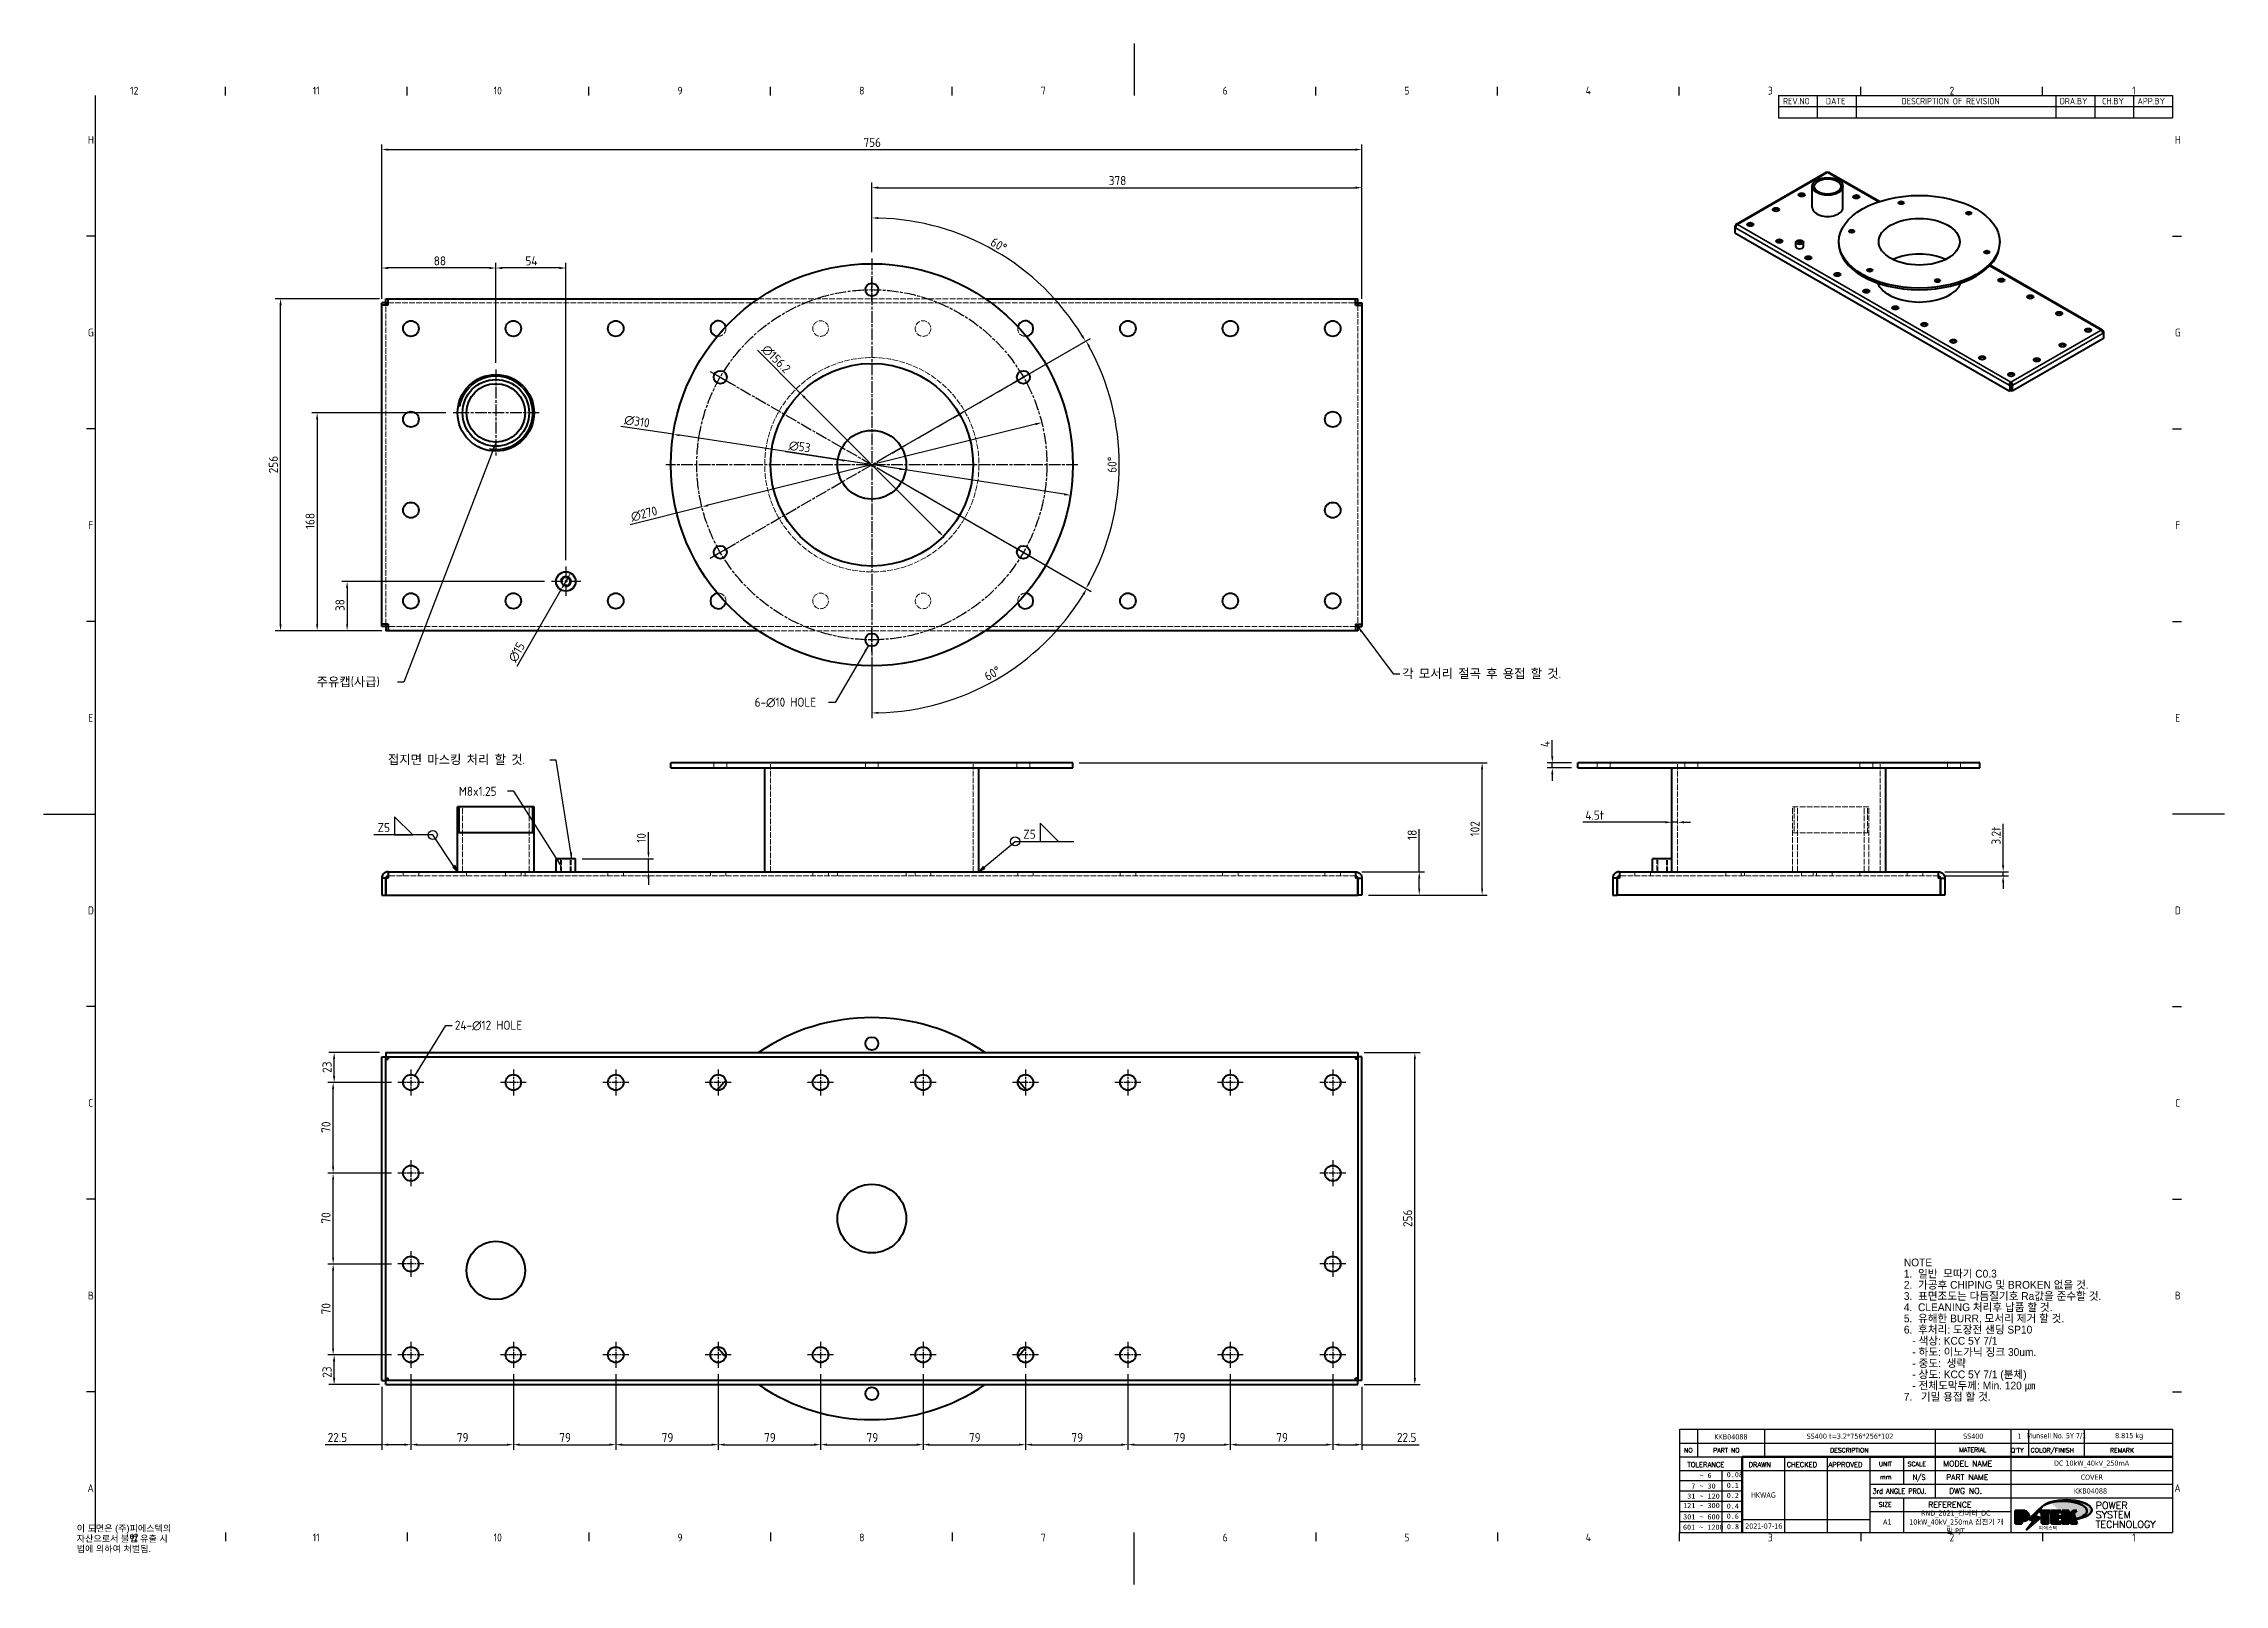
# Model space of a CAD drawing. Header units: millimetres. Extents: x 0 to 1682, y 0 to 1188.
import ezdxf
from ezdxf.enums import TextEntityAlignment as Align

# ---------------------------------------------------------------- set-up
doc = ezdxf.new("R2010")
doc.units = ezdxf.units.MM
doc.header["$LTSCALE"] = 2
doc.linetypes.add('CHAIN', pattern=[0.3543, 0.2362, -0.0295, 0.0591, -0.0295])
doc.linetypes.add('DASHED', pattern=[0.2067, 0.1654, -0.0413])
doc.layers.get('0').update_dxf_attribs({"color": 3, "lineweight": 25})
for name, color, linetype, lineweight in [('가려진 것(ISO)', 2, 'DASHED', 18), ('가시적인 것(ISO)', 3, 'Continuous', 40), ('가시적인 좁은 것(ISO)', 3, 'Continuous', 35), ('경계(ISO)', 7, 'Continuous', 25), ('기호(ISO)', 5, 'Continuous', 25), ('제목(ISO)', 5, 'Continuous', 50), ('중심 표식(ISO)', 1, 'Continuous', 25), ('중심선(ISO)', 1, 'Continuous', 25), ('치수(ISO)', 2, 'Continuous', 25), ('해치(ISO)', 7, 'Continuous', 18)]:
    doc.layers.add(name, color=color, linetype=linetype, lineweight=lineweight)
doc.styles.add('HAN_291', font='')
doc.styles.add('HAN_370', font='', dxfattribs={"width": 2})
doc.styles.add('ISO Proportional', font='arial.ttf')
doc.styles.add('ISO ProportionalPSTEK', font='isocp.shx')
doc.styles.add('RC_284', font='ROMANC.shx')
doc.styles.add('RC_287', font='ROMANC.shx')
doc.styles.add('RC_292', font='ROMANC.shx')
doc.styles.add('ROMANT_294', font='romant.shx')
doc.styles.add('문자 텍스트_PSTEK_POSCO', font='isocp.shx')
doc.styles.add('치수 텍스트_PSTEK_POSCO', font='isocp.shx')
doc.styles.add('텍스트 스타일198', font='tahoma.ttf')
doc.styles.add('텍스트 스타일333', font='ROMANC.shx', dxfattribs={"width": 0.8})
doc.styles.get('HAN_291').set_extended_font_data('GulimChe')
doc.styles.get('HAN_370').set_extended_font_data('GulimChe')
doc.dimstyles.new('치수_PSTEK_POSCO', dxfattribs={"dimscale": 2, "dimtxt": 3.5, "dimasz": 2.5, "dimexe": 2, "dimexo": 2.5, "dimgap": 1, "dimtad": 1, "dimrnd": 1e-08, "dimdsep": 46, "dimtxsty": '치수 텍스트_PSTEK_POSCO', "dimcen": 0.09, "dimdle": 10, "dimclrd": 7, "dimclre": 7, "dimclrt": 2, "dimadec": 1, "dimazin": 2, "dimtfac": 1, "dimtmove": 0, "dimatfit": 3, "dimfxl": 0, "dimtolj": 1, "dimlwd": -1, "dimlwe": -1, "dimarcsym": 0})
doc.dimstyles.new('치수_PSTEK_POSCO$7', dxfattribs={"dimscale": 2, "dimtxt": 3.5, "dimasz": 2.5, "dimexe": 2, "dimexo": 2.5, "dimgap": 1, "dimtad": 1, "dimrnd": 1e-08, "dimdsep": 46, "dimtxsty": '치수 텍스트_PSTEK_POSCO', "dimcen": 0.09, "dimdle": 10, "dimclrd": 7, "dimclre": 7, "dimclrt": 2, "dimadec": 1, "dimazin": 2, "dimtfac": 1, "dimtmove": 0, "dimatfit": 3, "dimfxl": 0, "dimtolj": 1, "dimlwd": -1, "dimlwe": -1, "dimarcsym": 0})

msp = doc.modelspace()

# ---------------------------------------------------------------- texts
at = {"layer": '기호(ISO)', "color": 2, "char_height": 7, "attachment_point": 4, "style": '치수 텍스트_PSTEK_POSCO'}
for s, insert, width in [('{\\fISOCP|b0|i0;\\H7.0000;각 모서리 절곡 후 용접 할 것.}', (1047.9128, 701.951), 139.849815), ('{\\fISOCP|b0|i0;\\H7.0000;주유캡(사급)}', (210.5724, 695.6268), 60.24672), ('{\\fISOCP|b0|i0;\\H7.0000;접지면 마스킹 처리 할 것.}', (265.5493, 635.6349), 122.821207)]:
    msp.add_mtext(s, dxfattribs=dict(at, insert=insert, width=width))
at = {"layer": '기호(ISO)', "color": 2, "attachment_point": 4}
for s, insert, char_height, width, line_spacing_factor, style in [('{6-\\fAIGDT|b0|i0;\\H7.0000;n\\fisocp|b0|i0;\\H7.0000;10 HOLE}', (548.4041, 679.9722), 7, 55.078843, 0.6125, '치수 텍스트_PSTEK_POSCO'), ('{M8x1.25}', (320.3129, 611.4938), 7, 35.358426, 0.6125, '치수 텍스트_PSTEK_POSCO'), ('{24-\\fAIGDT|b0|i0;\\H7.0000;n\\fisocp|b0|i0;\\H7.0000;12 HOLE}', (317.1969, 430.8674), 7, 61.365159, 0.6125, '치수 텍스트_PSTEK_POSCO'), ('{\\fArial|b0|i0;\\H5.0000;이 도면은 (주)피에스텍의\\P자산으로서 불법 유출 시 \\P법에 의하여 처벌됨.}', (25.5102, 35.0293), 5, 78.612207, 0.944221, '문자 텍스트_PSTEK_POSCO')]:
    msp.add_mtext(s, dxfattribs=dict(at, insert=insert, char_height=char_height, width=width, line_spacing_factor=line_spacing_factor, style=style))

# ---------------------------------------------------------------- blocks, each defined once
blk = doc.blocks.new('경계 Default Border')
at = {"layer": '경계(ISO)'}
for p, q in [((70.08, 574), (70.08, 577.4)), ((140.17, 574), (140.17, 577.4)), ((210.25, 574), (210.25, 577.4)), ((280.33, 574), (280.33, 577.4)), ((350.42, 574), (350.42, 577.4)), ((490.58, 574), (490.58, 577.4)), ((560.67, 574), (560.67, 577.4)), ((630.75, 574), (630.75, 577.4)), ((700.83, 574), (700.83, 577.4)), ((770.92, 574), (770.92, 577.4)), ((20, 519.75), (16.6, 519.75)), ((821, 519.75), (824.4, 519.75)), ((20, 445.5), (16.6, 445.5)), ((821, 445.5), (824.4, 445.5)), ((20, 371.25), (16.6, 371.25)), ((821, 371.25), (824.4, 371.25)), ((20, 222.75), (16.6, 222.75)), ((821, 222.75), (824.4, 222.75)), ((20, 148.5), (16.6, 148.5)), ((821, 148.5), (824.4, 148.5)), ((20, 74.25), (16.6, 74.25)), ((821, 74.25), (824.4, 74.25)), ((70.08, 20), (70.08, 16.6)), ((140.17, 20), (140.17, 16.6)), ((210.25, 20), (210.25, 16.6)), ((280.33, 20), (280.33, 16.6)), ((350.42, 20), (350.42, 16.6)), ((490.58, 20), (490.58, 16.6)), ((560.67, 20), (560.67, 16.6)), ((630.75, 20), (630.75, 16.6)), ((700.83, 20), (700.83, 16.6)), ((770.92, 20), (770.92, 16.6))]:
    blk.add_line(p, q, dxfattribs=at)
at = {"layer": '경계(ISO)', "flags": 128}
for points in [[(420.5, 594), (420.5, 574)], [(20, 20), (20, 574)], [(0, 297), (20, 297)], [(841, 297), (821, 297)], [(420.5, 0), (420.5, 20)]]:
    blk.add_lwpolyline(points, dxfattribs=at)
at = {"layer": '경계(ISO)', "color": 2, "char_height": 3, "attachment_point": 7, "style": '문자 텍스트_PSTEK_POSCO'}
for s, insert in [('12', (33.36, 574.37)), ('11', (103.78, 574.4)), ('10', (173.53, 574.37)), ('9', (244.44, 574.37)), ('8', (314.52, 574.37)), ('7', (384.6, 574.39)), ('6', (454.69, 574.37)), ('5', (524.77, 574.37)), ('4', (594.68, 574.4)), ('3', (664.96, 574.37)), ('2', (735, 574.37)), ('1', (805.44, 574.4)), ('H', (17.08, 555.37)), ('H', (821.88, 555.37)), ('G', (17.08, 481.1)), ('G', (821.88, 481.1)), ('F', (17.24, 406.87)), ('F', (822.04, 406.87)), ('E', (17.24, 332.6)), ('E', (822.04, 332.6)), ('D', (17.08, 258.35)), ('D', (821.88, 258.35)), ('C', (17.24, 184.1)), ('C', (822.04, 184.1)), ('B', (17.08, 109.85)), ('B', (821.88, 109.85)), ('A', (16.91, 35.62)), ('A', (821.71, 35.62)), ('12', (33.36, 16.57)), ('11', (103.78, 16.6)), ('10', (173.53, 16.57)), ('9', (244.44, 16.57)), ('8', (314.52, 16.57)), ('7', (384.6, 16.59)), ('6', (454.69, 16.57)), ('5', (524.77, 16.57)), ('4', (594.68, 16.6)), ('3', (664.96, 16.57)), ('2', (735, 16.57)), ('1', (805.44, 16.6))]:
    blk.add_mtext(s, dxfattribs=dict(at, insert=insert))
blk = doc.blocks.new('제목 블록 PSTEK')
h = blk.add_hatch(color=1)
edge = h.paths.add_edge_path(flags=0)
edge.add_line((314.22, 19.61), (314.22, 17))
edge.add_line((314.22, 17), (314.35, 17))
edge.add_arc((314.35, 17.65), 0.651, 270, 360)
edge.add_line((315, 17.65), (315, 18.96))
edge.add_arc((314.35, 18.96), 0.651, 0, 90)
edge.add_line((314.35, 19.61), (314.22, 19.61))
edge = h.paths.add_edge_path()
edge.add_arc((314.98, 18.29), 1.97, 270, 450)
edge.add_line((314.98, 20.26), (311.77, 20.26))
edge.add_line((311.77, 20.26), (311.77, 15.34))
edge.add_line((311.77, 15.34), (314.22, 15.34))
edge.add_line((314.22, 15.34), (314.22, 16.32))
edge.add_line((314.22, 16.32), (314.98, 16.32))
h = blk.add_hatch(color=252)
edge = h.paths.add_edge_path()
edge.add_arc((314.98, 18.29), 1.97, 270, 406.82787)
edge.add_arc((315.16, 18.14), 1.97, -90, 53.56098, ccw=False)
edge.add_line((315.16, 16.17), (314.4, 16.17))
edge.add_line((314.4, 16.17), (314.4, 15.19))
edge.add_line((314.4, 15.19), (311.94, 15.19))
edge.add_line((311.94, 15.19), (311.94, 15.34))
edge.add_line((311.94, 15.34), (314.22, 15.34))
edge.add_line((314.22, 15.34), (314.22, 16.32))
edge.add_line((314.22, 16.32), (314.98, 16.32))
h = blk.add_hatch(color=252)
edge = h.paths.add_edge_path()
edge.add_line((314.4, 19.46), (314.53, 19.46))
edge.add_arc((314.53, 18.81), 0.651, 60.41893, 90, ccw=False)
edge.add_arc((314.35, 18.96), 0.651, 39.96992, 90)
edge.add_line((314.35, 19.61), (314.22, 19.61))
edge.add_line((314.22, 19.61), (314.22, 17))
edge.add_line((314.22, 17), (314.35, 17))
edge.add_arc((314.35, 17.65), 0.651, 270, 274.69308)
edge.add_line((314.4, 17), (314.4, 19.46))
for color, points in [(252, [(317.22, 17.06), (322.03, 21.63), (322.28, 21.94), (317.05, 16.98), (318.75, 16.19), (316, 12.72), (316.34, 13), (318.92, 16.27)]), (5, [(321.62, 17.42), (319.53, 18.25), (322.45, 22.02), (317.22, 17.06), (318.92, 16.27), (316.17, 12.8)]), (1, [(324.48, 19.61), (325.24, 19.61), (325.24, 20.26), (321.23, 20.26), (321.23, 19.61), (321.98, 19.61), (321.98, 15.34), (324.48, 15.34)]), (252, [(321.98, 19.61), (321.4, 19.61), (321.4, 19.46), (321.98, 19.46)]), (252, [(324.66, 19.46), (325.42, 19.46), (325.42, 20.11), (325.24, 20.11), (325.24, 19.61), (324.48, 19.61), (324.48, 15.34), (322.16, 15.34), (322.16, 15.19), (324.66, 15.19)]), (1, [(329.23, 20.26), (325.66, 20.26), (325.66, 15.34), (329.36, 15.34), (329.36, 15.99), (328.11, 15.99), (328.11, 17.56), (329.23, 17.56), (329.23, 18.26), (328.11, 18.26), (328.11, 19.61), (329.23, 19.61)]), (252, [(328.29, 19.46), (329.41, 19.46), (329.41, 20.11), (329.23, 20.11), (329.23, 19.61), (328.11, 19.61), (328.11, 18.26), (328.29, 18.26)]), (252, [(328.29, 17.42), (329.41, 17.42), (329.41, 18.11), (329.23, 18.11), (329.23, 17.56), (328.11, 17.56), (328.11, 15.99), (328.29, 15.99)]), (1, [(332.33, 20.26), (329.86, 20.26), (329.86, 15.34), (332.33, 15.34), (332.33, 17.43), (333.07, 15.34), (335.49, 15.34), (334.25, 19.31), (335.44, 20.26), (334.31, 20.26), (332.33, 19)]), (252, [(332.51, 16.93), (332.33, 17.43), (332.33, 15.34), (330.04, 15.34), (330.04, 15.19), (332.51, 15.19)]), (252, [(332.51, 20.11), (332.33, 20.11), (332.33, 19), (332.51, 19.11)]), (252, [(335.62, 20.11), (335.25, 20.11), (334.25, 19.31), (335.49, 15.34), (333.2, 15.34), (333.25, 15.19), (335.66, 15.19), (334.43, 19.16)]), (252, [(329.54, 15.85), (329.36, 15.85), (329.36, 15.34), (325.83, 15.34), (325.83, 15.19), (329.54, 15.19)])]:
    blk.add_hatch(color=color).paths.add_polyline_path(points)
at = {"layer": '해치(ISO)'}
h = blk.add_hatch(color=140, dxfattribs=at)
edge = h.paths.add_edge_path()
edge.add_ellipse((330.37, 20.16), major_axis=(9.1, 0), ratio=0.40699, start_angle=301.30985, end_angle=507.74369)
edge.add_ellipse((331.53, 20.46), major_axis=(-9.82, 0), ratio=0.39426, start_angle=111.51207, end_angle=334.47025, ccw=False)
edge.add_line((335.14, 16.86), (335.1, 16.99))
at = {"color": 180}
for p, q in [((182.48, 11.79), (182.48, 51.57)), ((182.48, 51.57), (372.48, 51.57)), ((189.27, 51.57), (189.27, 41.01)), ((215.22, 41.01), (215.22, 51.57)), ((280.88, 51.57), (280.88, 41.01)), ((310.09, 51.57), (310.09, 41.01)), ((316.9, 51.57), (316.9, 41.01)), ((338.46, 51.57), (338.46, 41.01)), ((372.48, 51.57), (372.48, 11.79)), ((182.48, 46.29), (372.48, 46.29)), ((182.48, 41.01), (206.45, 41.01)), ((182.48, 35.73), (206.45, 35.73)), ((198.86, 12.03), (198.86, 35.73)), ((206.45, 35.73), (372.48, 35.73)), ((222.94, 11.79), (222.94, 41.01)), ((239.43, 11.79), (239.43, 41.01)), ((255.92, 11.79), (255.92, 41.01)), ((268.69, 41.01), (268.69, 30.45)), ((280.88, 41.01), (280.88, 25.17)), ((310.09, 41.01), (310.09, 11.79)), ((182.48, 31.78), (206.45, 31.78)), ((182.48, 27.83), (206.45, 27.83)), ((255.92, 30.45), (372.48, 30.45)), ((182.48, 23.88), (206.45, 23.88)), ((182.48, 19.93), (206.45, 19.93)), ((255.92, 25.17), (372.48, 25.17)), ((255.92, 19.89), (310.09, 19.89)), ((268.69, 25.17), (268.69, 11.79)), ((182.48, 15.98), (206.45, 15.98)), ((182.48, 11.79), (372.48, 11.79)), ((206.45, 16.74), (255.92, 16.74))]:
    blk.add_line(p, q, dxfattribs=at)
at = {"color": 7, "lineweight": 50}
for p, q in [((206.45, 11.79), (206.45, 41.01)), ((206.45, 41.01), (372.48, 41.01))]:
    blk.add_line(p, q, dxfattribs=at)
at = {"color": 7}
for p, q in [((314.98, 20.26), (311.77, 20.26)), ((311.77, 20.26), (311.77, 15.34)), ((314.98, 20.26), (311.77, 20.26)), ((311.77, 20.26), (311.77, 15.34)), ((314.22, 17), (314.22, 19.61)), ((314.22, 19.61), (314.35, 19.61)), ((314.35, 19.61), (314.22, 19.61)), ((314.22, 19.61), (314.22, 17)), ((314.22, 17), (314.22, 19.61)), ((314.22, 19.61), (314.35, 19.61)), ((314.35, 17), (314.22, 17)), ((314.22, 17), (314.35, 17)), ((314.35, 17), (314.22, 17)), ((314.4, 19.46), (314.53, 19.46)), ((314.4, 17), (314.4, 19.46)), ((315, 18.96), (315, 17.65)), ((315, 18.96), (315, 17.65)), ((316.17, 12.8), (321.62, 17.42)), ((322.28, 21.94), (317.05, 16.98)), ((317.05, 16.98), (318.75, 16.19)), ((322.45, 22.02), (317.22, 17.06)), ((317.22, 17.06), (322.03, 21.63)), ((318.92, 16.27), (317.22, 17.06)), ((317.22, 17.06), (318.92, 16.27)), ((319.53, 18.25), (322.45, 22.02)), ((321.62, 17.42), (319.53, 18.25)), ((325.24, 20.26), (321.23, 20.26)), ((321.23, 20.26), (321.23, 19.61)), ((325.24, 20.26), (321.23, 20.26)), ((321.23, 20.26), (321.23, 19.61)), ((321.23, 19.61), (321.98, 19.61)), ((321.23, 19.61), (321.98, 19.61)), ((321.4, 19.61), (321.4, 19.46)), ((321.98, 19.61), (321.4, 19.61)), ((321.4, 19.46), (321.98, 19.46)), ((321.98, 19.61), (321.98, 15.34)), ((321.98, 19.46), (321.98, 19.61)), ((321.98, 19.61), (321.98, 15.34)), ((322.03, 21.63), (322.28, 21.94)), ((324.48, 19.61), (325.24, 19.61)), ((324.48, 15.34), (324.48, 19.61)), ((325.24, 19.61), (324.48, 19.61)), ((324.48, 19.61), (324.48, 15.34)), ((324.48, 19.61), (325.24, 19.61)), ((324.48, 15.34), (324.48, 19.61)), ((324.66, 19.46), (325.42, 19.46)), ((324.66, 15.19), (324.66, 19.46)), ((325.24, 19.61), (325.24, 20.26)), ((325.24, 19.61), (325.24, 20.26)), ((325.42, 20.11), (325.24, 20.11)), ((325.24, 20.11), (325.24, 19.61)), ((325.42, 19.46), (325.42, 20.11)), ((329.23, 20.26), (325.66, 20.26)), ((325.66, 20.26), (325.66, 15.34)), ((325.66, 20.26), (325.66, 15.34)), ((329.23, 20.26), (325.66, 20.26)), ((328.11, 18.26), (328.11, 19.61)), ((328.11, 19.61), (329.23, 19.61)), ((329.23, 19.61), (328.11, 19.61)), ((328.11, 19.61), (328.11, 18.26)), ((328.11, 18.26), (328.11, 19.61)), ((328.11, 19.61), (329.23, 19.61)), ((329.23, 18.26), (328.11, 18.26)), ((328.11, 18.26), (328.29, 18.26)), ((329.23, 18.26), (328.11, 18.26)), ((328.11, 17.56), (329.23, 17.56)), ((328.11, 15.99), (328.11, 17.56)), ((329.23, 17.56), (328.11, 17.56)), ((328.11, 17.56), (328.11, 15.99)), ((328.11, 17.56), (329.23, 17.56)), ((328.11, 15.99), (328.11, 17.56)), ((328.29, 18.26), (328.29, 19.46)), ((328.29, 19.46), (329.41, 19.46)), ((328.29, 15.99), (328.29, 17.42)), ((328.29, 17.42), (329.41, 17.42)), ((329.23, 19.61), (329.23, 20.26)), ((329.23, 19.61), (329.23, 20.26)), ((329.41, 20.11), (329.23, 20.11)), ((329.23, 20.11), (329.23, 19.61)), ((329.23, 17.56), (329.23, 18.26)), ((329.23, 17.56), (329.23, 18.26)), ((329.41, 18.11), (329.23, 18.11)), ((329.23, 18.11), (329.23, 17.56)), ((329.41, 19.46), (329.41, 20.11)), ((329.41, 17.42), (329.41, 18.11)), ((332.33, 20.26), (329.86, 20.26)), ((329.86, 20.26), (329.86, 15.34)), ((329.86, 20.26), (329.86, 15.34)), ((332.33, 20.26), (329.86, 20.26)), ((334.31, 20.26), (332.33, 19)), ((332.33, 19), (332.33, 20.26)), ((334.31, 20.26), (332.33, 19)), ((332.33, 19), (332.33, 20.26)), ((332.51, 20.11), (332.33, 20.11)), ((332.33, 20.11), (332.33, 19)), ((332.33, 19), (332.51, 19.11)), ((332.33, 17.43), (333.07, 15.34)), ((332.33, 15.34), (332.33, 17.43)), ((332.51, 16.93), (332.33, 17.43)), ((332.33, 17.43), (332.33, 15.34)), ((332.33, 17.43), (333.07, 15.34)), ((332.33, 15.34), (332.33, 17.43)), ((332.51, 19.11), (332.51, 20.11)), ((332.51, 15.19), (332.51, 16.93)), ((334.25, 19.31), (335.44, 20.26)), ((334.25, 19.31), (335.44, 20.26)), ((335.25, 20.11), (334.25, 19.31)), ((335.49, 15.34), (334.25, 19.31)), ((334.25, 19.31), (335.49, 15.34)), ((335.49, 15.34), (334.25, 19.31)), ((335.44, 20.26), (334.31, 20.26)), ((335.44, 20.26), (334.31, 20.26)), ((334.43, 19.16), (335.62, 20.11)), ((335.66, 15.19), (334.43, 19.16)), ((335.62, 20.11), (335.25, 20.11)), ((345.04, 17.5), (344.99, 17.69)), ((311.77, 15.34), (314.22, 15.34)), ((311.77, 15.34), (314.22, 15.34)), ((314.22, 15.34), (311.94, 15.34)), ((311.94, 15.34), (311.94, 15.19)), ((311.94, 15.19), (314.4, 15.19)), ((314.22, 16.32), (314.98, 16.32)), ((314.22, 15.34), (314.22, 16.32)), ((314.98, 16.32), (314.22, 16.32)), ((314.22, 16.32), (314.22, 15.34)), ((314.22, 16.32), (314.98, 16.32)), ((314.22, 15.34), (314.22, 16.32)), ((314.4, 16.17), (315.16, 16.17)), ((314.4, 15.19), (314.4, 16.17)), ((318.75, 16.19), (316, 12.72)), ((316, 12.72), (316.34, 13)), ((318.92, 16.27), (316.17, 12.8)), ((316.34, 13), (318.92, 16.27)), ((321.98, 15.34), (324.48, 15.34)), ((321.98, 15.34), (324.48, 15.34)), ((324.48, 15.34), (322.16, 15.34)), ((322.16, 15.34), (322.16, 15.19)), ((322.16, 15.19), (324.66, 15.19)), ((325.66, 15.34), (329.36, 15.34)), ((325.66, 15.34), (329.36, 15.34)), ((329.36, 15.34), (325.83, 15.34)), ((325.83, 15.34), (325.83, 15.19)), ((325.83, 15.19), (329.54, 15.19)), ((329.36, 15.99), (328.11, 15.99)), ((328.11, 15.99), (328.29, 15.99)), ((329.36, 15.99), (328.11, 15.99)), ((329.36, 15.34), (329.36, 15.99)), ((329.36, 15.34), (329.36, 15.99)), ((329.54, 15.85), (329.36, 15.85)), ((329.36, 15.85), (329.36, 15.34)), ((329.54, 15.19), (329.54, 15.85)), ((329.86, 15.34), (332.33, 15.34)), ((329.86, 15.34), (332.33, 15.34)), ((332.33, 15.34), (330.04, 15.34)), ((330.04, 15.34), (330.04, 15.19)), ((330.04, 15.19), (332.51, 15.19)), ((333.07, 15.34), (335.49, 15.34)), ((333.07, 15.34), (335.49, 15.34)), ((335.49, 15.34), (333.2, 15.34)), ((333.2, 15.34), (333.25, 15.19)), ((333.25, 15.19), (335.66, 15.19))]:
    blk.add_line(p, q, dxfattribs=at)
at = {"color": 1}
for p, q in [((314.98, 20.26), (311.77, 20.26)), ((311.77, 20.26), (311.77, 15.34)), ((314.22, 17), (314.22, 19.61)), ((314.22, 19.61), (314.35, 19.61)), ((314.35, 17), (314.22, 17)), ((315, 18.96), (315, 17.65)), ((325.24, 20.26), (321.23, 20.26)), ((321.23, 20.26), (321.23, 19.61)), ((321.23, 19.61), (321.98, 19.61)), ((321.98, 19.61), (321.98, 15.34)), ((324.48, 19.61), (325.24, 19.61)), ((324.48, 15.34), (324.48, 19.61)), ((325.24, 19.61), (325.24, 20.26)), ((329.23, 20.26), (325.66, 20.26)), ((325.66, 20.26), (325.66, 15.34)), ((328.11, 18.26), (328.11, 19.61)), ((328.11, 19.61), (329.23, 19.61)), ((329.23, 18.26), (328.11, 18.26)), ((328.11, 17.56), (329.23, 17.56)), ((328.11, 15.99), (328.11, 17.56)), ((329.23, 19.61), (329.23, 20.26)), ((329.23, 17.56), (329.23, 18.26)), ((332.33, 20.26), (329.86, 20.26)), ((329.86, 20.26), (329.86, 15.34)), ((334.31, 20.26), (332.33, 19)), ((332.33, 19), (332.33, 20.26)), ((332.33, 17.43), (333.07, 15.34)), ((332.33, 15.34), (332.33, 17.43)), ((334.25, 19.31), (335.44, 20.26)), ((335.49, 15.34), (334.25, 19.31)), ((335.44, 20.26), (334.31, 20.26)), ((311.77, 15.34), (314.22, 15.34)), ((314.22, 16.32), (314.98, 16.32)), ((314.22, 15.34), (314.22, 16.32)), ((321.98, 15.34), (324.48, 15.34)), ((325.66, 15.34), (329.36, 15.34)), ((329.36, 15.99), (328.11, 15.99)), ((329.36, 15.34), (329.36, 15.99)), ((329.86, 15.34), (332.33, 15.34)), ((333.07, 15.34), (335.49, 15.34))]:
    blk.add_line(p, q, dxfattribs=at)
at = {"color": 5}
for p, q in [((316.17, 12.8), (321.62, 17.42)), ((322.45, 22.02), (317.22, 17.06)), ((317.22, 17.06), (318.92, 16.27)), ((319.53, 18.25), (322.45, 22.02)), ((321.62, 17.42), (319.53, 18.25)), ((318.92, 16.27), (316.17, 12.8))]:
    blk.add_line(p, q, dxfattribs=at)
at = {"color": 7}
for centre, radius, start, end in [((314.35, 18.96), 0.651, 0, 90), ((314.35, 18.96), 0.651, 39.96992, 90), ((314.35, 18.96), 0.651, 0, 90), ((314.35, 17.65), 0.651, 270, 0), ((314.35, 17.65), 0.651, 270, 0), ((314.35, 17.65), 0.651, 270, 274.69308), ((314.53, 18.81), 0.651, 60.41893, 90), ((314.98, 18.29), 1.97, 270, 90), ((314.98, 18.29), 1.97, 270, 90), ((314.98, 18.29), 1.97, 270, 46.82787), ((315.16, 18.14), 1.97, 270, 53.56098)]:
    blk.add_arc(centre, radius, start, end, dxfattribs=at)
at = {"color": 1}
for centre, radius, start, end in [((314.35, 18.96), 0.651, 0, 90), ((314.35, 17.65), 0.651, 270, 0), ((314.98, 18.29), 1.97, 270, 90)]:
    blk.add_arc(centre, radius, start, end, dxfattribs=at)
at = {"layer": '제목(ISO)', "lineweight": 18}
blk.add_line((182.48, 35.73), (182.48, 11.79), dxfattribs=at)
at = {"layer": '제목(ISO)'}
for p, q in [((314.98, 20.26), (311.77, 20.26)), ((311.77, 20.26), (311.77, 15.34)), ((314.22, 17), (314.22, 19.61)), ((314.22, 19.61), (314.35, 19.61)), ((314.35, 19.61), (314.22, 19.61)), ((314.22, 19.61), (314.22, 17)), ((314.35, 17), (314.22, 17)), ((314.22, 17), (314.35, 17)), ((314.4, 19.46), (314.53, 19.46)), ((314.4, 17), (314.4, 19.46)), ((315, 18.96), (315, 17.65)), ((316.17, 12.8), (321.62, 17.42)), ((322.28, 21.94), (317.05, 16.98)), ((317.05, 16.98), (318.75, 16.19)), ((322.45, 22.02), (317.22, 17.06)), ((317.22, 17.06), (322.03, 21.63)), ((317.22, 17.06), (318.92, 16.27)), ((318.92, 16.27), (317.22, 17.06)), ((319.53, 18.25), (322.45, 22.02)), ((321.62, 17.42), (319.53, 18.25)), ((325.24, 20.26), (321.23, 20.26)), ((321.23, 20.26), (321.23, 19.61)), ((321.23, 19.61), (321.98, 19.61)), ((321.98, 19.61), (321.4, 19.61)), ((321.4, 19.61), (321.4, 19.46)), ((321.4, 19.46), (321.98, 19.46)), ((321.98, 19.61), (321.98, 15.34)), ((321.98, 19.46), (321.98, 19.61)), ((322.03, 21.63), (322.28, 21.94)), ((324.48, 19.61), (325.24, 19.61)), ((324.48, 15.34), (324.48, 19.61)), ((325.24, 19.61), (324.48, 19.61)), ((324.48, 19.61), (324.48, 15.34)), ((324.66, 19.46), (325.42, 19.46)), ((324.66, 15.19), (324.66, 19.46)), ((325.24, 19.61), (325.24, 20.26)), ((325.42, 20.11), (325.24, 20.11)), ((325.24, 20.11), (325.24, 19.61)), ((325.42, 19.46), (325.42, 20.11)), ((329.23, 20.26), (325.66, 20.26)), ((325.66, 20.26), (325.66, 15.34)), ((328.11, 18.26), (328.11, 19.61)), ((328.11, 19.61), (329.23, 19.61)), ((329.23, 19.61), (328.11, 19.61)), ((328.11, 19.61), (328.11, 18.26)), ((329.23, 18.26), (328.11, 18.26)), ((328.11, 18.26), (328.29, 18.26)), ((328.11, 15.99), (328.11, 17.56)), ((328.11, 17.56), (329.23, 17.56)), ((329.23, 17.56), (328.11, 17.56)), ((328.11, 17.56), (328.11, 15.99)), ((328.29, 19.46), (329.41, 19.46)), ((328.29, 18.26), (328.29, 19.46)), ((328.29, 17.42), (329.41, 17.42)), ((328.29, 15.99), (328.29, 17.42)), ((329.23, 19.61), (329.23, 20.26)), ((329.41, 20.11), (329.23, 20.11)), ((329.23, 20.11), (329.23, 19.61)), ((329.23, 17.56), (329.23, 18.26)), ((329.41, 18.11), (329.23, 18.11)), ((329.23, 18.11), (329.23, 17.56)), ((329.41, 19.46), (329.41, 20.11)), ((329.41, 17.42), (329.41, 18.11)), ((332.33, 20.26), (329.86, 20.26)), ((329.86, 20.26), (329.86, 15.34)), ((334.31, 20.26), (332.33, 19)), ((332.33, 19), (332.33, 20.26)), ((332.51, 20.11), (332.33, 20.11)), ((332.33, 20.11), (332.33, 19)), ((332.33, 19), (332.51, 19.11)), ((332.33, 15.34), (332.33, 17.43)), ((332.33, 17.43), (333.07, 15.34)), ((332.51, 16.93), (332.33, 17.43)), ((332.33, 17.43), (332.33, 15.34)), ((332.51, 19.11), (332.51, 20.11)), ((332.51, 15.19), (332.51, 16.93)), ((334.25, 19.31), (335.44, 20.26)), ((335.25, 20.11), (334.25, 19.31)), ((335.49, 15.34), (334.25, 19.31)), ((334.25, 19.31), (335.49, 15.34)), ((335.44, 20.26), (334.31, 20.26)), ((334.43, 19.16), (335.62, 20.11)), ((335.66, 15.19), (334.43, 19.16)), ((335.62, 20.11), (335.25, 20.11)), ((311.77, 15.34), (314.22, 15.34)), ((314.22, 15.34), (311.94, 15.34)), ((311.94, 15.34), (311.94, 15.19)), ((311.94, 15.19), (314.4, 15.19)), ((314.22, 15.34), (314.22, 16.32)), ((314.22, 16.32), (314.98, 16.32)), ((314.98, 16.32), (314.22, 16.32)), ((314.22, 16.32), (314.22, 15.34)), ((314.4, 15.19), (314.4, 16.17)), ((314.4, 16.17), (315.16, 16.17)), ((318.75, 16.19), (316, 12.72)), ((316, 12.72), (316.34, 13)), ((318.92, 16.27), (316.17, 12.8)), ((316.34, 13), (318.92, 16.27)), ((321.98, 15.34), (324.48, 15.34)), ((324.48, 15.34), (322.16, 15.34)), ((322.16, 15.34), (322.16, 15.19)), ((322.16, 15.19), (324.66, 15.19)), ((325.66, 15.34), (329.36, 15.34)), ((329.36, 15.34), (325.83, 15.34)), ((325.83, 15.34), (325.83, 15.19)), ((325.83, 15.19), (329.54, 15.19)), ((329.36, 15.99), (328.11, 15.99)), ((328.11, 15.99), (328.29, 15.99)), ((329.36, 15.34), (329.36, 15.99)), ((329.54, 15.85), (329.36, 15.85)), ((329.36, 15.85), (329.36, 15.34)), ((329.54, 15.19), (329.54, 15.85)), ((329.86, 15.34), (332.33, 15.34)), ((332.33, 15.34), (330.04, 15.34)), ((330.04, 15.34), (330.04, 15.19)), ((330.04, 15.19), (332.51, 15.19)), ((333.07, 15.34), (335.49, 15.34)), ((335.49, 15.34), (333.2, 15.34)), ((333.2, 15.34), (333.25, 15.19)), ((333.25, 15.19), (335.66, 15.19))]:
    blk.add_line(p, q, dxfattribs=at)
at = {"layer": '제목(ISO)', "color": 4}
blk.add_line((335.14, 16.86), (335.1, 16.99), dxfattribs=at)
at = {"layer": '제목(ISO)'}
for centre, radius, start, end in [((314.35, 18.96), 0.651, 0, 90), ((314.35, 18.96), 0.651, 39.96992, 90), ((314.35, 17.65), 0.651, 270, 0), ((314.35, 17.65), 0.651, 270, 274.69308), ((314.53, 18.81), 0.651, 60.41893, 90), ((314.98, 18.29), 1.97, 46.82787, 90), ((314.98, 18.29), 1.97, 270, 46.82787), ((314.98, 18.29), 1.97, 270, 46.82787), ((315.16, 18.14), 1.97, 270, 53.56098)]:
    blk.add_arc(centre, radius, start, end, dxfattribs=at)
at = {"layer": '제목(ISO)', "color": 4}
for centre, major_axis, ratio, start_param, end_param in [((331.53, 20.46), (9.82, 0), 0.39426, 5.087845, 8.9792), ((330.37, 20.16), (9.1, 0), 0.40699, 5.258849, 8.861799)]:
    blk.add_ellipse(centre, major_axis=major_axis, ratio=ratio, start_param=start_param, end_param=end_param, dxfattribs=at)
at = {"color": 2}
for s, height, style, p in [('NO', 1.742, 'RC_284', (184.14, 42.62)), ('PART NO', 1.742, 'RC_284', (195.34, 42.62)), ('DESCRIPTION', 1.7424, 'RC_284', (240.4, 42.62)), ("Q'TY", 1.742, 'RC_284', (310.14, 42.62)), ('COLOR/FINISH', 1.7424, 'RC_284', (317.77, 42.62)), ('REMARK', 1.742, 'RC_284', (348.35, 42.62)), (' TOLERANCE', 1.9, 'RC_287', (184.09, 37.01)), ('    ~ 6', 2, 'HAN_291', (183.77, 32.82)), ('0.08', 2, 'HAN_291', (200.55, 33.1)), ('DRAWN', 1.9, 'RC_287', (208.98, 37.01)), ('CHECKED', 1.9, 'RC_287', (223.69, 37.01)), ('APPROVED', 1.9, 'RC_287', (239.78, 37.01)), ('UNIT', 1.742, 'RC_284', (259.17, 37.34)), ('SCALE', 1.742, 'RC_284', (270.29, 37.34)), ('MODEL NAME', 2.178, 'RC_292', (284.1, 37.25)), ('PART NAME', 2.178, 'RC_292', (285.14, 32.03)), (' 31 ~ 120', 2, 'HAN_291', (183.77, 24.83)), ('  7 ~ 30', 2, 'HAN_291', (183.77, 28.71)), ('0.1', 2, 'HAN_291', (200.55, 28.99)), ('0.2', 2, 'HAN_291', (200.55, 25.11)), ('mm', 1.742, 'RC_284', (259.65, 32.35)), (' DWG NO.', 2.178, 'RC_292', (284.81, 26.75)), ('301 ~ 600', 2, 'HAN_291', (183.77, 16.83)), ('121 ~ 300', 2, 'HAN_291', (183.77, 21.21)), ('0.4', 2, 'HAN_291', (200.55, 21)), ('0.6', 2, 'HAN_291', (200.55, 17.12)), ('SIZE', 1.742, 'RC_284', (259.17, 21.69)), ('REFERENCE', 2.178, 'RC_292', (278.27, 21.43)), ('601 ~ 1200', 2, 'HAN_291', (183.68, 12.85)), ('0.8', 2, 'HAN_291', (200.61, 13.06))]:
    blk.add_text(s, height=height, dxfattribs=dict(at, style=style)).set_placement(p)
at = {"color": 2, "style": 'RC_284'}
blk.add_text('MATERIAL', height=1.742, dxfattribs=at).set_placement((295.48, 43.65), align=Align.MIDDLE_CENTER)
at = {"color": 7, "style": '텍스트 스타일333', "width": 0.8}
blk.add_text('N/S', height=2, dxfattribs=at).set_placement((274.78, 33.09), align=Align.MIDDLE_CENTER)
at = {"color": 2, "style": '텍스트 스타일333', "width": 0.8}
blk.add_text('3rd ANGLE PROJ.', height=2, dxfattribs=at).set_placement((256.84, 26.76))
at = {"color": 7, "style": 'ROMANT_294'}
for s, p in [('POWER', (342.83, 20.97)), ('SYSTEM', (342.83, 17.33)), ('TECHNOLOGY', (342.83, 13.57))]:
    blk.add_text(s, height=2.7, dxfattribs=at).set_placement(p)
at = {"color": 7, "insert": (320.85, 14.21), "char_height": 1.4, "attachment_point": 1, "line_spacing_factor": 0.332, "style": 'HAN_370'}
blk.add_mtext('\\fHY견고딕|b0|i0;\\H1.4000;피에스텍', dxfattribs=at)
at = {"layer": '제목(ISO)', "color": 7, "style": '텍스트 스타일198'}
for tag, p in [('부품_번호_001', (195.78, 47.68)), ('설명_001', (231.36, 47.92)), ('재질_001', (291.7, 47.93)), ("3._Q'TY_001", (312.71, 47.92)), ('4._COLOR_001', (316.19, 48.1)), ('질량\\P3;_001', (350.31, 48.16)), ('1._MODEL_NAME_001', (326.77, 37.52)), ('제목_001', (337.02, 32.12)), ('설계자_001', (209.94, 25.23)), ('부품_번호_001', (334.44, 26.81)), ('시트_크기_001', (260.84, 14.83)), ('프로젝트_002', (270.95, 14.85)), ('프로젝트_001', (275.49, 18.27)), ('작성_날짜_001', (207.66, 13.27)), ('프로젝트_003', (285.25, 11.42))]:
    blk.add_attdef(tag, p, '', height=2, dxfattribs=at)
for tag, p in [('점검자', (231.18, 26.23)), ('엔지니어링_승인자', (247.67, 26.23)), ('점검_날짜', (231.18, 14.27)), ('엔지니어링_승인_날짜', (247.67, 14.27))]:
    blk.add_attdef(tag, text='', height=2, dxfattribs=at).set_placement(p, align=Align.MIDDLE_CENTER)
blk = doc.blocks.new('리비전 내역')
at = {"layer": '기호(ISO)'}
for p, q in [((669, 574), (821, 574)), ((669, 574), (669, 569.72)), ((684, 574), (684, 569.72)), ((699, 574), (699, 569.72)), ((776, 574), (776, 569.72)), ((791, 574), (791, 569.72)), ((806, 574), (806, 569.72)), ((821, 574), (821, 569.72)), ((669, 569.72), (821, 569.72)), ((669, 569.72), (669, 565.44)), ((669, 565.44), (821, 565.44)), ((684, 569.72), (684, 565.44)), ((699, 569.72), (699, 565.44)), ((776, 569.72), (776, 565.44)), ((791, 569.72), (791, 565.44)), ((806, 569.72), (806, 565.44)), ((821, 569.72), (821, 565.44))]:
    blk.add_line(p, q, dxfattribs=at)
at = {"layer": '기호(ISO)', "color": 2, "char_height": 2.5, "attachment_point": 7, "style": 'ISO ProportionalPSTEK'}
for s, insert in [('REV.NO', (670.79, 570.58)), ('DATE', (687.31, 570.58)), ('DESCRIPTION OF REVISION', (716.51, 570.58)), ('DRA.BY', (777.48, 570.58)), ('CH.BY', (793.86, 570.58)), ('APP.BY', (807.48, 570.58))]:
    blk.add_mtext(s, dxfattribs=dict(at, insert=insert))
blk = doc.blocks.new('*D23')
at = {"layer": 'Defpoints', "color": 0}
for p in [(182.7, 991.3), (264.1, 991.3), (265.8, 735.3)]:
    blk.add_point(p, dxfattribs=at)
at = {"layer": '치수(ISO)', "color": 7}
for p, q in [((259.1, 991.3), (178.7, 991.3)), ((182.7, 740.3), (182.7, 986.3)), ((260.8, 735.3), (178.7, 735.3))]:
    blk.add_line(p, q, dxfattribs=at)
for points in [[(181.9, 986.3), (183.6, 986.3), (182.7, 991.3)], [(181.9, 740.3), (183.6, 740.3), (182.7, 735.3)]]:
    blk.add_solid(points, dxfattribs=at)
at = {"layer": '치수(ISO)', "color": 2, "insert": (177.2, 856.7), "char_height": 7, "attachment_point": 4, "rotation": 90, "style": '치수 텍스트_PSTEK_POSCO'}
blk.add_mtext('\\A1;256', dxfattribs=at)
blk = doc.blocks.new('*D24')
at = {"layer": 'Defpoints', "color": 0}
for p in [(1016.8, 1106.3), (260.8, 986.3), (1016.8, 986.3)]:
    blk.add_point(p, dxfattribs=at)
at = {"layer": '치수(ISO)', "color": 7}
for p, q in [((260.8, 991.3), (260.8, 1110.3)), ((1016.8, 991.3), (1016.8, 1110.3)), ((265.8, 1106.3), (1011.8, 1106.3))]:
    blk.add_line(p, q, dxfattribs=at)
for points in [[(265.8, 1107.1), (265.8, 1105.5), (260.8, 1106.3)], [(1011.8, 1107.1), (1011.8, 1105.5), (1016.8, 1106.3)]]:
    blk.add_solid(points, dxfattribs=at)
at = {"layer": '치수(ISO)', "color": 2, "insert": (632.3, 1111.8), "char_height": 7, "attachment_point": 4, "style": '치수 텍스트_PSTEK_POSCO'}
blk.add_mtext('\\A1;756', dxfattribs=at)
blk = doc.blocks.new('*D25')
at = {"layer": 'Defpoints', "color": 0}
for p in [(260.8, 1015), (260.8, 986.3), (348.8, 936.8)]:
    blk.add_point(p, dxfattribs=at)
at = {"layer": '치수(ISO)', "color": 7}
for p, q in [((260.8, 991.3), (260.8, 1019)), ((343.8, 1015), (265.8, 1015)), ((348.8, 941.8), (348.8, 1019))]:
    blk.add_line(p, q, dxfattribs=at)
for points in [[(265.8, 1015.8), (265.8, 1014.1), (260.8, 1015)], [(343.8, 1015.8), (343.8, 1014.1), (348.8, 1015)]]:
    blk.add_solid(points, dxfattribs=at)
at = {"layer": '치수(ISO)', "color": 2, "insert": (300.9, 1020.5), "char_height": 7, "attachment_point": 4, "style": '치수 텍스트_PSTEK_POSCO'}
blk.add_mtext('\\A1;88', dxfattribs=at)
blk = doc.blocks.new('*D26')
at = {"layer": 'Defpoints', "color": 0}
for p in [(638.8, 863.3), (643.1, 865.8), (643.1, 860.8), (826.7, 830.2)]:
    blk.add_point(p, dxfattribs=at)
at = {"layer": '치수(ISO)', "color": 7}
for p, q in [((647.4, 868.3), (807.5, 960.7)), ((647.4, 858.3), (807.5, 765.9))]:
    blk.add_line(p, q, dxfattribs=at)
blk.add_arc((638.8, 863.3), 190.8, 331.5013, 28.4987, dxfattribs=at)
for points in [[(805.8, 953.9), (807.2, 954.8), (804, 958.7)], [(807.2, 771.8), (805.8, 772.7), (804, 767.9)]]:
    blk.add_solid(points, dxfattribs=at)
at = {"layer": '치수(ISO)', "color": 2, "insert": (824.1, 857.1), "char_height": 7, "attachment_point": 4, "rotation": 90, "style": '치수 텍스트_PSTEK_POSCO'}
blk.add_mtext('\\A1;60°', dxfattribs=at)
blk = doc.blocks.new('*D27')
at = {"layer": 'Defpoints', "color": 0}
for p in [(638.8, 1022.3), (761.1, 1009.1), (638.8, 863.3), (643.1, 865.8)]:
    blk.add_point(p, dxfattribs=at)
at = {"layer": '치수(ISO)', "color": 7}
for p, q in [((638.8, 1027.3), (638.8, 1057.6)), ((647.4, 868.3), (807, 960.4))]:
    blk.add_line(p, q, dxfattribs=at)
blk.add_arc((638.8, 863.3), 190.3, 31.5057, 88.4943, dxfattribs=at)
for points in [[(643.8, 1052.7), (643.8, 1054.3), (638.8, 1053.6)], [(801.7, 963.2), (800.3, 962.3), (803.6, 958.4)]]:
    blk.add_solid(points, dxfattribs=at)
at = {"layer": '치수(ISO)', "color": 2, "insert": (731.3, 1035.9), "char_height": 7, "attachment_point": 4, "rotation": 330, "style": '치수 텍스트_PSTEK_POSCO'}
blk.add_mtext('\\A1;60°', dxfattribs=at)
blk = doc.blocks.new('*D28')
at = {"layer": 'Defpoints', "color": 0}
for p in [(485.6, 886.8), (792, 839.8)]:
    blk.add_point(p, dxfattribs=at)
at = {"layer": '치수(ISO)', "color": 7}
for p, q in [((485.6, 886.8), (445.2, 892.9)), ((787.1, 840.6), (490.5, 886))]:
    blk.add_line(p, q, dxfattribs=at)
for points in [[(490.6, 886.8), (490.4, 885.2), (485.6, 886.8)], [(787.2, 841.4), (786.9, 839.8), (792, 839.8)]]:
    blk.add_solid(points, dxfattribs=at)
at = {"layer": '치수(ISO)', "color": 2, "insert": (448, 898.1), "char_height": 7, "attachment_point": 4, "rotation": 351.2941, "style": '치수 텍스트_PSTEK_POSCO'}
blk.add_mtext('\\A1;∅310', dxfattribs=at)
blk = doc.blocks.new('*D29')
at = {"layer": 'Defpoints', "color": 0}
for p in [(348.8, 1015), (348.8, 936.8), (402.8, 784.8)]:
    blk.add_point(p, dxfattribs=at)
at = {"layer": '치수(ISO)', "color": 7}
for p, q in [((348.8, 941.8), (348.8, 1019)), ((397.8, 1015), (353.8, 1015)), ((402.8, 789.8), (402.8, 1019))]:
    blk.add_line(p, q, dxfattribs=at)
for points in [[(353.8, 1015.8), (353.8, 1014.1), (348.8, 1015)], [(397.8, 1015.8), (397.8, 1014.1), (402.8, 1015)]]:
    blk.add_solid(points, dxfattribs=at)
at = {"layer": '치수(ISO)', "color": 2, "insert": (371.6, 1020.5), "char_height": 7, "attachment_point": 4, "style": '치수 텍스트_PSTEK_POSCO'}
blk.add_mtext('\\A1;54', dxfattribs=at)
blk = doc.blocks.new('용접 기호 식별자1')
at = {"layer": '기호(ISO)', "color": 7}
for p, q in [((362.61, 276.35), (374.67, 286.42)), ((374.67, 286.42), (397.35, 286.42)), ((362.29, 276.73), (360.69, 274.75)), ((362.61, 276.35), (360.69, 274.75)), ((360.69, 274.75), (362.93, 275.97)), ((362.93, 275.97), (362.29, 276.73))]:
    blk.add_line(p, q, dxfattribs=at)
at = {"layer": '기호(ISO)'}
for p, q in [((391.35, 286.42), (384.35, 293.42)), ((384.35, 293.42), (384.35, 286.42)), ((384.35, 286.42), (391.35, 286.42))]:
    blk.add_line(p, q, dxfattribs=at)
at = {"layer": '기호(ISO)', "color": 7, "flags": 128}
blk.add_lwpolyline([(362.29, 276.73), (360.69, 274.75)], dxfattribs=at)
at = {"layer": '기호(ISO)'}
blk.add_circle((374.67, 286.42), 1.75, dxfattribs=at)
at = {"layer": '기호(ISO)', "color": 7}
blk.add_solid([(362.29, 276.73), (360.69, 274.75), (362.93, 275.97), (362.29, 276.73)], dxfattribs=at)
at = {"layer": '기호(ISO)', "color": 7, "insert": (377.82, 287.47), "char_height": 3.5, "attachment_point": 7, "style": '치수 텍스트_PSTEK_POSCO'}
blk.add_mtext('Z5', dxfattribs=at)
blk = doc.blocks.new('*D31')
at = {"layer": 'Defpoints', "color": 0}
for p in [(410.3, 559.5), (449.7, 549.5), (466.5, 549.5)]:
    blk.add_point(p, dxfattribs=at)
at = {"layer": '치수(ISO)', "color": 7}
for p, q in [((466.5, 564.5), (466.5, 580.1)), ((415.3, 559.5), (470.5, 559.5)), ((466.5, 549.5), (466.5, 559.5)), ((466.5, 544.5), (466.5, 539.5))]:
    blk.add_line(p, q, dxfattribs=at)
for points in [[(465.7, 564.5), (467.3, 564.5), (466.5, 559.5)], [(465.7, 544.5), (467.3, 544.5), (466.5, 549.5)]]:
    blk.add_solid(points, dxfattribs=at)
at = {"layer": '치수(ISO)', "color": 2, "insert": (461, 571.8), "char_height": 7, "attachment_point": 4, "rotation": 90, "style": '치수 텍스트_PSTEK_POSCO'}
blk.add_mtext('\\A1;10', dxfattribs=at)
blk = doc.blocks.new('*D32')
at = {"layer": 'Defpoints', "color": 0}
for p in [(406.5, 779.8), (399, 766.8)]:
    blk.add_point(p, dxfattribs=at)
at = {"layer": '치수(ISO)', "color": 7}
for p, q in [((404, 775.5), (401.5, 771.1)), ((399, 766.8), (364.9, 707.7))]:
    blk.add_line(p, q, dxfattribs=at)
for points in [[(403.3, 775.9), (404.8, 775), (406.5, 779.8)], [(400.8, 771.6), (402.3, 770.7), (399, 766.8)]]:
    blk.add_solid(points, dxfattribs=at)
at = {"layer": '치수(ISO)', "color": 2, "insert": (361.1, 712.1), "char_height": 7, "attachment_point": 4, "rotation": 60, "style": '치수 텍스트_PSTEK_POSCO'}
blk.add_mtext('\\A1;∅15', dxfattribs=at)
blk = doc.blocks.new('*D33')
at = {"layer": 'Defpoints', "color": 0}
for p in [(583.6, 918.5), (694, 808.1)]:
    blk.add_point(p, dxfattribs=at)
at = {"layer": '치수(ISO)', "color": 7}
for p, q in [((583.6, 918.5), (550.5, 951.6)), ((690.5, 811.6), (587.1, 915))]:
    blk.add_line(p, q, dxfattribs=at)
for points in [[(587.7, 915.6), (586.5, 914.4), (583.6, 918.5)], [(691.1, 812.2), (689.9, 811), (694, 808.1)]]:
    blk.add_solid(points, dxfattribs=at)
at = {"layer": '치수(ISO)', "color": 2, "insert": (555.8, 954), "char_height": 7, "attachment_point": 4, "rotation": 315, "style": '치수 텍스트_PSTEK_POSCO'}
blk.add_mtext('\\A1;∅156.2', dxfattribs=at)
blk = doc.blocks.new('*D34')
at = {"layer": 'Defpoints', "color": 0}
for p in [(612.6, 867.2), (665, 859.4)]:
    blk.add_point(p, dxfattribs=at)
at = {"layer": '치수(ISO)', "color": 7}
for p, q in [((612.6, 867.2), (572.1, 873.3)), ((660.1, 860.1), (617.5, 866.5))]:
    blk.add_line(p, q, dxfattribs=at)
for points in [[(617.6, 867.3), (617.4, 865.7), (612.6, 867.2)], [(660.2, 860.9), (659.9, 859.3), (665, 859.4)]]:
    blk.add_solid(points, dxfattribs=at)
at = {"layer": '치수(ISO)', "color": 2, "insert": (574.9, 878.4), "char_height": 7, "attachment_point": 4, "rotation": 351.5059, "style": '치수 텍스트_PSTEK_POSCO'}
blk.add_mtext('\\A1;∅53', dxfattribs=at)
blk = doc.blocks.new('*D35')
at = {"layer": 'Defpoints', "color": 0}
for p in [(769.8, 895.8), (507.8, 830.8)]:
    blk.add_point(p, dxfattribs=at)
at = {"layer": '치수(ISO)', "color": 7}
for p, q in [((765, 894.6), (512.6, 832)), ((507.8, 830.8), (452.5, 817))]:
    blk.add_line(p, q, dxfattribs=at)
for points in [[(764.8, 895.4), (765.2, 893.8), (769.8, 895.8)], [(512.4, 832.8), (512.8, 831.2), (507.8, 830.8)]]:
    blk.add_solid(points, dxfattribs=at)
at = {"layer": '치수(ISO)', "color": 2, "insert": (453.1, 822.9), "char_height": 7, "attachment_point": 4, "rotation": 13.9487, "style": '치수 텍스트_PSTEK_POSCO'}
blk.add_mtext('\\A1;∅270', dxfattribs=at)
blk = doc.blocks.new('*D36')
at = {"layer": 'Defpoints', "color": 0}
for p in [(638.8, 863.3), (643.1, 860.8), (638.8, 719.3), (704.2, 683.5)]:
    blk.add_point(p, dxfattribs=at)
at = {"layer": '치수(ISO)', "color": 7}
for p, q in [((647.4, 858.3), (808, 765.6)), ((638.8, 714.3), (638.8, 667.9))]:
    blk.add_line(p, q, dxfattribs=at)
blk.add_arc((638.8, 863.3), 191.4, 271.4971, 328.5029, dxfattribs=at)
for points in [[(801.2, 763.8), (802.7, 762.9), (804.5, 767.6)], [(643.8, 671.2), (643.8, 672.8), (638.8, 671.9)]]:
    blk.add_solid(points, dxfattribs=at)
at = {"layer": '치수(ISO)', "color": 2, "insert": (726.4, 699.3), "char_height": 7, "attachment_point": 4, "rotation": 30, "style": '치수 텍스트_PSTEK_POSCO'}
blk.add_mtext('\\A1;60°', dxfattribs=at)
blk = doc.blocks.new('*D37')
at = {"layer": 'Defpoints', "color": 0}
for p in [(1011.8, 549.5), (1016.8, 531.5), (1061, 531.5)]:
    blk.add_point(p, dxfattribs=at)
at = {"layer": '치수(ISO)', "color": 7}
for p, q in [((1061, 549.5), (1061, 582.3)), ((1016.8, 549.5), (1065, 549.5)), ((1061, 536.5), (1061, 544.5)), ((1021.8, 531.5), (1065, 531.5))]:
    blk.add_line(p, q, dxfattribs=at)
for points in [[(1060.2, 544.5), (1061.8, 544.5), (1061, 549.5)], [(1060.2, 536.5), (1061.8, 536.5), (1061, 531.5)]]:
    blk.add_solid(points, dxfattribs=at)
at = {"layer": '치수(ISO)', "color": 2, "insert": (1055.5, 574), "char_height": 7, "attachment_point": 4, "rotation": 90, "style": '치수 텍스트_PSTEK_POSCO'}
blk.add_mtext('\\A1;18', dxfattribs=at)
blk = doc.blocks.new('*D38')
at = {"layer": 'Defpoints', "color": 0}
for p in [(793.8, 633.5), (1109.5, 633.5), (1016.8, 531.5)]:
    blk.add_point(p, dxfattribs=at)
at = {"layer": '치수(ISO)', "color": 7}
for p, q in [((798.8, 633.5), (1113.5, 633.5)), ((1109.5, 536.5), (1109.5, 628.5)), ((1021.8, 531.5), (1113.5, 531.5))]:
    blk.add_line(p, q, dxfattribs=at)
for points in [[(1108.7, 628.5), (1110.3, 628.5), (1109.5, 633.5)], [(1108.7, 536.5), (1110.3, 536.5), (1109.5, 531.5)]]:
    blk.add_solid(points, dxfattribs=at)
at = {"layer": '치수(ISO)', "color": 2, "insert": (1104, 576.7), "char_height": 7, "attachment_point": 4, "rotation": 90, "style": '치수 텍스트_PSTEK_POSCO'}
blk.add_mtext('\\A1;102', dxfattribs=at)
blk = doc.blocks.new('*D39')
at = {"layer": 'Defpoints', "color": 0}
for p in [(1016.8, 1076.9), (638.8, 1022.3), (1016.8, 986.3)]:
    blk.add_point(p, dxfattribs=at)
at = {"layer": '치수(ISO)', "color": 7}
for p, q in [((638.8, 1027.3), (638.8, 1080.9)), ((643.8, 1076.9), (1011.8, 1076.9)), ((1016.8, 991.3), (1016.8, 1080.9))]:
    blk.add_line(p, q, dxfattribs=at)
for points in [[(643.8, 1077.8), (643.8, 1076.1), (638.8, 1076.9)], [(1011.8, 1077.8), (1011.8, 1076.1), (1016.8, 1076.9)]]:
    blk.add_solid(points, dxfattribs=at)
at = {"layer": '치수(ISO)', "color": 2, "insert": (821.5, 1082.4), "char_height": 7, "attachment_point": 4, "style": '치수 텍스트_PSTEK_POSCO'}
blk.add_mtext('\\A1;378', dxfattribs=at)
blk = doc.blocks.new('*D40')
at = {"layer": 'Defpoints', "color": 0}
for p in [(315.3, 903.3), (211, 735.3), (265.8, 735.3)]:
    blk.add_point(p, dxfattribs=at)
at = {"layer": '치수(ISO)', "color": 7}
for p, q in [((310.3, 903.3), (207, 903.3)), ((211, 898.3), (211, 740.3)), ((260.8, 735.3), (207, 735.3))]:
    blk.add_line(p, q, dxfattribs=at)
for points in [[(210.1, 898.3), (211.8, 898.3), (211, 903.3)], [(210.1, 740.3), (211.8, 740.3), (211, 735.3)]]:
    blk.add_solid(points, dxfattribs=at)
at = {"layer": '치수(ISO)', "color": 2, "insert": (205.5, 813.7), "char_height": 7, "attachment_point": 4, "rotation": 90, "style": '치수 텍스트_PSTEK_POSCO'}
blk.add_mtext('\\A1;168', dxfattribs=at)
blk = doc.blocks.new('*D41')
at = {"layer": 'Defpoints', "color": 0}
for p in [(391.3, 773.3), (234.1, 735.3), (265.8, 735.3)]:
    blk.add_point(p, dxfattribs=at)
at = {"layer": '치수(ISO)', "color": 7}
for p, q in [((386.3, 773.3), (230.1, 773.3)), ((234.1, 768.3), (234.1, 740.3)), ((260.8, 735.3), (230.1, 735.3))]:
    blk.add_line(p, q, dxfattribs=at)
for points in [[(233.3, 768.3), (234.9, 768.3), (234.1, 773.3)], [(233.3, 740.3), (234.9, 740.3), (234.1, 735.3)]]:
    blk.add_solid(points, dxfattribs=at)
at = {"layer": '치수(ISO)', "color": 2, "insert": (228.6, 750.5), "char_height": 7, "attachment_point": 4, "rotation": 90, "style": '치수 텍스트_PSTEK_POSCO'}
blk.add_mtext('\\A1;38', dxfattribs=at)
blk = doc.blocks.new('*D42')
at = {"layer": 'Defpoints', "color": 0}
for p in [(224.1, 177), (273.3, 177), (264.1, 154)]:
    blk.add_point(p, dxfattribs=at)
at = {"layer": '치수(ISO)', "color": 7}
for p, q in [((268.3, 177), (220.1, 177)), ((224.1, 159), (224.1, 172)), ((259.1, 154), (220.1, 154))]:
    blk.add_line(p, q, dxfattribs=at)
for points in [[(223.2, 172), (224.9, 172), (224.1, 177)], [(223.2, 159), (224.9, 159), (224.1, 154)]]:
    blk.add_solid(points, dxfattribs=at)
at = {"layer": '치수(ISO)', "color": 2, "insert": (218.6, 159.3), "char_height": 7, "attachment_point": 4, "rotation": 90, "style": '치수 텍스트_PSTEK_POSCO'}
blk.add_mtext('\\A1;23', dxfattribs=at)
blk = doc.blocks.new('*D43')
at = {"layer": 'Defpoints', "color": 0}
for p in [(223.3, 247), (273.3, 247), (273.3, 177)]:
    blk.add_point(p, dxfattribs=at)
at = {"layer": '치수(ISO)', "color": 7}
for p, q in [((268.3, 247), (219.3, 247)), ((223.3, 182), (223.3, 242)), ((268.3, 177), (219.3, 177))]:
    blk.add_line(p, q, dxfattribs=at)
for points in [[(222.5, 242), (224.1, 242), (223.3, 247)], [(222.5, 182), (224.1, 182), (223.3, 177)]]:
    blk.add_solid(points, dxfattribs=at)
at = {"layer": '치수(ISO)', "color": 2, "insert": (217.8, 208.2), "char_height": 7, "attachment_point": 4, "rotation": 90, "style": '치수 텍스트_PSTEK_POSCO'}
blk.add_mtext('\\A1;70', dxfattribs=at)
blk = doc.blocks.new('*D44')
at = {"layer": 'Defpoints', "color": 0}
for p in [(223.3, 317), (273.3, 317), (273.3, 247)]:
    blk.add_point(p, dxfattribs=at)
at = {"layer": '치수(ISO)', "color": 7}
for p, q in [((268.3, 317), (219.3, 317)), ((223.3, 252), (223.3, 312)), ((268.3, 247), (219.3, 247))]:
    blk.add_line(p, q, dxfattribs=at)
for points in [[(222.5, 312), (224.1, 312), (223.3, 317)], [(222.5, 252), (224.1, 252), (223.3, 247)]]:
    blk.add_solid(points, dxfattribs=at)
at = {"layer": '치수(ISO)', "color": 2, "insert": (217.8, 278.2), "char_height": 7, "attachment_point": 4, "rotation": 90, "style": '치수 텍스트_PSTEK_POSCO'}
blk.add_mtext('\\A1;70', dxfattribs=at)
blk = doc.blocks.new('*D45')
at = {"layer": 'Defpoints', "color": 0}
for p in [(223.3, 387), (273.3, 387), (273.3, 317)]:
    blk.add_point(p, dxfattribs=at)
at = {"layer": '치수(ISO)', "color": 7}
for p, q in [((268.3, 387), (219.3, 387)), ((223.3, 322), (223.3, 382)), ((268.3, 317), (219.3, 317))]:
    blk.add_line(p, q, dxfattribs=at)
for points in [[(222.5, 382), (224.1, 382), (223.3, 387)], [(222.5, 322), (224.1, 322), (223.3, 317)]]:
    blk.add_solid(points, dxfattribs=at)
at = {"layer": '치수(ISO)', "color": 2, "insert": (217.8, 348.2), "char_height": 7, "attachment_point": 4, "rotation": 90, "style": '치수 텍스트_PSTEK_POSCO'}
blk.add_mtext('\\A1;70', dxfattribs=at)
blk = doc.blocks.new('*D46')
at = {"layer": 'Defpoints', "color": 0}
for p in [(224.1, 410), (264.1, 410), (273.3, 387)]:
    blk.add_point(p, dxfattribs=at)
at = {"layer": '치수(ISO)', "color": 7}
for p, q in [((259.1, 410), (220.1, 410)), ((224.1, 392), (224.1, 405)), ((268.3, 387), (220.1, 387))]:
    blk.add_line(p, q, dxfattribs=at)
for points in [[(223.2, 405), (224.9, 405), (224.1, 410)], [(223.2, 392), (224.9, 392), (224.1, 387)]]:
    blk.add_solid(points, dxfattribs=at)
at = {"layer": '치수(ISO)', "color": 2, "insert": (218.6, 394.4), "char_height": 7, "attachment_point": 4, "rotation": 90, "style": '치수 텍스트_PSTEK_POSCO'}
blk.add_mtext('\\A1;23', dxfattribs=at)
blk = doc.blocks.new('*D47')
at = {"layer": 'Defpoints', "color": 0}
for p in [(1013.5, 410), (1057.6, 410), (1013.5, 154)]:
    blk.add_point(p, dxfattribs=at)
at = {"layer": '치수(ISO)', "color": 7}
for p, q in [((1018.5, 410), (1061.6, 410)), ((1057.6, 159), (1057.6, 405)), ((1018.5, 154), (1061.6, 154))]:
    blk.add_line(p, q, dxfattribs=at)
for points in [[(1056.8, 405), (1058.5, 405), (1057.6, 410)], [(1056.8, 159), (1058.5, 159), (1057.6, 154)]]:
    blk.add_solid(points, dxfattribs=at)
at = {"layer": '치수(ISO)', "color": 2, "insert": (1052.1, 275.5), "char_height": 7, "attachment_point": 4, "rotation": 90, "style": '치수 텍스트_PSTEK_POSCO'}
blk.add_mtext('\\A1;256', dxfattribs=at)
blk = doc.blocks.new('*D48')
at = {"layer": 'Defpoints', "color": 0}
for p in [(260.8, 157.3), (283.3, 167), (283.3, 107.7)]:
    blk.add_point(p, dxfattribs=at)
at = {"layer": '치수(ISO)', "color": 7}
for p, q in [((260.8, 152.3), (260.8, 103.7)), ((283.3, 162), (283.3, 103.7)), ((260.8, 107.7), (217.1, 107.7)), ((278.3, 107.7), (265.8, 107.7))]:
    blk.add_line(p, q, dxfattribs=at)
for points in [[(265.8, 108.6), (265.8, 106.9), (260.8, 107.7)], [(278.3, 108.6), (278.3, 106.9), (283.3, 107.7)]]:
    blk.add_solid(points, dxfattribs=at)
at = {"layer": '치수(ISO)', "color": 2, "insert": (219.1, 113.3), "char_height": 7, "attachment_point": 4, "style": '치수 텍스트_PSTEK_POSCO'}
blk.add_mtext('\\A1;22.5', dxfattribs=at)
blk = doc.blocks.new('*D49')
at = {"layer": 'Defpoints', "color": 0}
for p in [(283.3, 167), (362.3, 167), (362.3, 107.7)]:
    blk.add_point(p, dxfattribs=at)
at = {"layer": '치수(ISO)', "color": 7}
for p, q in [((283.3, 162), (283.3, 103.7)), ((362.3, 162), (362.3, 103.7)), ((288.3, 107.7), (357.3, 107.7))]:
    blk.add_line(p, q, dxfattribs=at)
for points in [[(288.3, 108.6), (288.3, 106.9), (283.3, 107.7)], [(357.3, 108.6), (357.3, 106.9), (362.3, 107.7)]]:
    blk.add_solid(points, dxfattribs=at)
at = {"layer": '치수(ISO)', "color": 2, "insert": (318.7, 113.2), "char_height": 7, "attachment_point": 4, "style": '치수 텍스트_PSTEK_POSCO'}
blk.add_mtext('\\A1;79', dxfattribs=at)
blk = doc.blocks.new('*D50')
at = {"layer": 'Defpoints', "color": 0}
for p in [(362.3, 167), (441.3, 167), (441.3, 107.7)]:
    blk.add_point(p, dxfattribs=at)
at = {"layer": '치수(ISO)', "color": 7}
for p, q in [((362.3, 162), (362.3, 103.7)), ((441.3, 162), (441.3, 103.7)), ((367.3, 107.7), (436.3, 107.7))]:
    blk.add_line(p, q, dxfattribs=at)
for points in [[(367.3, 108.6), (367.3, 106.9), (362.3, 107.7)], [(436.3, 108.6), (436.3, 106.9), (441.3, 107.7)]]:
    blk.add_solid(points, dxfattribs=at)
at = {"layer": '치수(ISO)', "color": 2, "insert": (397.7, 113.2), "char_height": 7, "attachment_point": 4, "style": '치수 텍스트_PSTEK_POSCO'}
blk.add_mtext('\\A1;79', dxfattribs=at)
blk = doc.blocks.new('*D51')
at = {"layer": 'Defpoints', "color": 0}
for p in [(441.3, 167), (520.3, 167), (520.3, 107.7)]:
    blk.add_point(p, dxfattribs=at)
at = {"layer": '치수(ISO)', "color": 7}
for p, q in [((441.3, 162), (441.3, 103.7)), ((520.3, 162), (520.3, 103.7)), ((446.3, 107.7), (515.3, 107.7))]:
    blk.add_line(p, q, dxfattribs=at)
for points in [[(446.3, 108.6), (446.3, 106.9), (441.3, 107.7)], [(515.3, 108.6), (515.3, 106.9), (520.3, 107.7)]]:
    blk.add_solid(points, dxfattribs=at)
at = {"layer": '치수(ISO)', "color": 2, "insert": (476.7, 113.2), "char_height": 7, "attachment_point": 4, "style": '치수 텍스트_PSTEK_POSCO'}
blk.add_mtext('\\A1;79', dxfattribs=at)
blk = doc.blocks.new('*D52')
at = {"layer": 'Defpoints', "color": 0}
for p in [(520.3, 167), (599.3, 167), (599.3, 107.7)]:
    blk.add_point(p, dxfattribs=at)
at = {"layer": '치수(ISO)', "color": 7}
for p, q in [((520.3, 162), (520.3, 103.7)), ((599.3, 162), (599.3, 103.7)), ((525.3, 107.7), (594.3, 107.7))]:
    blk.add_line(p, q, dxfattribs=at)
for points in [[(525.3, 108.6), (525.3, 106.9), (520.3, 107.7)], [(594.3, 108.6), (594.3, 106.9), (599.3, 107.7)]]:
    blk.add_solid(points, dxfattribs=at)
at = {"layer": '치수(ISO)', "color": 2, "insert": (555.7, 113.2), "char_height": 7, "attachment_point": 4, "style": '치수 텍스트_PSTEK_POSCO'}
blk.add_mtext('\\A1;79', dxfattribs=at)
blk = doc.blocks.new('*D53')
at = {"layer": 'Defpoints', "color": 0}
for p in [(599.3, 167), (678.3, 167), (678.3, 107.7)]:
    blk.add_point(p, dxfattribs=at)
at = {"layer": '치수(ISO)', "color": 7}
for p, q in [((599.3, 162), (599.3, 103.7)), ((678.3, 162), (678.3, 103.7)), ((604.3, 107.7), (673.3, 107.7))]:
    blk.add_line(p, q, dxfattribs=at)
for points in [[(604.3, 108.6), (604.3, 106.9), (599.3, 107.7)], [(673.3, 108.6), (673.3, 106.9), (678.3, 107.7)]]:
    blk.add_solid(points, dxfattribs=at)
at = {"layer": '치수(ISO)', "color": 2, "insert": (634.7, 113.2), "char_height": 7, "attachment_point": 4, "style": '치수 텍스트_PSTEK_POSCO'}
blk.add_mtext('\\A1;79', dxfattribs=at)
blk = doc.blocks.new('*D54')
at = {"layer": 'Defpoints', "color": 0}
for p in [(678.3, 167), (757.3, 167), (757.3, 107.7)]:
    blk.add_point(p, dxfattribs=at)
at = {"layer": '치수(ISO)', "color": 7}
for p, q in [((678.3, 162), (678.3, 103.7)), ((757.3, 162), (757.3, 103.7)), ((683.3, 107.7), (752.3, 107.7))]:
    blk.add_line(p, q, dxfattribs=at)
for points in [[(683.3, 108.6), (683.3, 106.9), (678.3, 107.7)], [(752.3, 108.6), (752.3, 106.9), (757.3, 107.7)]]:
    blk.add_solid(points, dxfattribs=at)
at = {"layer": '치수(ISO)', "color": 2, "insert": (713.7, 113.2), "char_height": 7, "attachment_point": 4, "style": '치수 텍스트_PSTEK_POSCO'}
blk.add_mtext('\\A1;79', dxfattribs=at)
blk = doc.blocks.new('*D55')
at = {"layer": 'Defpoints', "color": 0}
for p in [(757.3, 167), (836.3, 167), (836.3, 107.7)]:
    blk.add_point(p, dxfattribs=at)
at = {"layer": '치수(ISO)', "color": 7}
for p, q in [((757.3, 162), (757.3, 103.7)), ((836.3, 162), (836.3, 103.7)), ((762.3, 107.7), (831.3, 107.7))]:
    blk.add_line(p, q, dxfattribs=at)
for points in [[(762.3, 108.6), (762.3, 106.9), (757.3, 107.7)], [(831.3, 108.6), (831.3, 106.9), (836.3, 107.7)]]:
    blk.add_solid(points, dxfattribs=at)
at = {"layer": '치수(ISO)', "color": 2, "insert": (792.7, 113.2), "char_height": 7, "attachment_point": 4, "style": '치수 텍스트_PSTEK_POSCO'}
blk.add_mtext('\\A1;79', dxfattribs=at)
blk = doc.blocks.new('*D56')
at = {"layer": 'Defpoints', "color": 0}
for p in [(836.3, 167), (915.3, 167), (915.3, 107.7)]:
    blk.add_point(p, dxfattribs=at)
at = {"layer": '치수(ISO)', "color": 7}
for p, q in [((836.3, 162), (836.3, 103.7)), ((915.3, 162), (915.3, 103.7)), ((841.3, 107.7), (910.3, 107.7))]:
    blk.add_line(p, q, dxfattribs=at)
for points in [[(841.3, 108.6), (841.3, 106.9), (836.3, 107.7)], [(910.3, 108.6), (910.3, 106.9), (915.3, 107.7)]]:
    blk.add_solid(points, dxfattribs=at)
at = {"layer": '치수(ISO)', "color": 2, "insert": (871.7, 113.2), "char_height": 7, "attachment_point": 4, "style": '치수 텍스트_PSTEK_POSCO'}
blk.add_mtext('\\A1;79', dxfattribs=at)
blk = doc.blocks.new('*D57')
at = {"layer": 'Defpoints', "color": 0}
for p in [(915.3, 167), (994.3, 167), (994.3, 107.7)]:
    blk.add_point(p, dxfattribs=at)
at = {"layer": '치수(ISO)', "color": 7}
for p, q in [((915.3, 162), (915.3, 103.7)), ((994.3, 162), (994.3, 103.7)), ((920.3, 107.7), (989.3, 107.7))]:
    blk.add_line(p, q, dxfattribs=at)
for points in [[(920.3, 108.6), (920.3, 106.9), (915.3, 107.7)], [(989.3, 108.6), (989.3, 106.9), (994.3, 107.7)]]:
    blk.add_solid(points, dxfattribs=at)
at = {"layer": '치수(ISO)', "color": 2, "insert": (950.7, 113.2), "char_height": 7, "attachment_point": 4, "style": '치수 텍스트_PSTEK_POSCO'}
blk.add_mtext('\\A1;79', dxfattribs=at)
blk = doc.blocks.new('*D58')
at = {"layer": 'Defpoints', "color": 0}
for p in [(994.3, 167), (1016.8, 157.3), (1016.8, 107.7)]:
    blk.add_point(p, dxfattribs=at)
at = {"layer": '치수(ISO)', "color": 7}
for p, q in [((994.3, 162), (994.3, 103.7)), ((1016.8, 152.3), (1016.8, 103.7)), ((999.3, 107.7), (1011.8, 107.7)), ((1016.8, 107.7), (1060.9, 107.7))]:
    blk.add_line(p, q, dxfattribs=at)
for points in [[(999.3, 108.6), (999.3, 106.9), (994.3, 107.7)], [(1011.8, 108.6), (1011.8, 106.9), (1016.8, 107.7)]]:
    blk.add_solid(points, dxfattribs=at)
at = {"layer": '치수(ISO)', "color": 2, "insert": (1043.8, 113.3), "char_height": 7, "attachment_point": 4, "style": '치수 텍스트_PSTEK_POSCO'}
blk.add_mtext('\\A1;22.5', dxfattribs=at)
blk = doc.blocks.new('*D59')
at = {"layer": 'Defpoints', "color": 0}
for p in [(1255.8, 587.6), (1255.8, 586.6), (1260.3, 586.6)]:
    blk.add_point(p, dxfattribs=at)
at = {"layer": '치수(ISO)', "color": 7}
for p, q in [((1250.8, 587.6), (1187.1, 587.6)), ((1260.3, 587.6), (1255.8, 587.6)), ((1265.3, 587.6), (1270.3, 587.6))]:
    blk.add_line(p, q, dxfattribs=at)
for points in [[(1250.8, 588.5), (1250.8, 586.8), (1255.8, 587.6)], [(1265.3, 588.5), (1265.3, 586.8), (1260.3, 587.6)]]:
    blk.add_solid(points, dxfattribs=at)
at = {"layer": '치수(ISO)', "color": 2, "insert": (1189.1, 593.1), "char_height": 7, "attachment_point": 4, "style": '치수 텍스트_PSTEK_POSCO'}
blk.add_mtext('\\A1;4.5t', dxfattribs=at)
blk = doc.blocks.new('*D60')
at = {"layer": 'Defpoints', "color": 0}
for p in [(1163.6, 629.5), (1183.4, 633.5), (1183.4, 629.5)]:
    blk.add_point(p, dxfattribs=at)
at = {"layer": '치수(ISO)', "color": 7}
for p, q in [((1163.6, 638.5), (1163.6, 651)), ((1178.4, 633.5), (1159.6, 633.5)), ((1178.4, 629.5), (1159.6, 629.5)), ((1163.6, 629.5), (1163.6, 633.5)), ((1163.6, 624.5), (1163.6, 619.5))]:
    blk.add_line(p, q, dxfattribs=at)
for points in [[(1162.8, 638.5), (1164.5, 638.5), (1163.6, 633.5)], [(1162.8, 624.5), (1164.5, 624.5), (1163.6, 629.5)]]:
    blk.add_solid(points, dxfattribs=at)
at = {"layer": '치수(ISO)', "color": 2, "insert": (1158.1, 645.5), "char_height": 7, "attachment_point": 4, "rotation": 90, "style": '치수 텍스트_PSTEK_POSCO'}
blk.add_mtext('\\A1;4', dxfattribs=at)
blk = doc.blocks.new('*D61')
at = {"layer": 'Defpoints', "color": 0}
for p in [(1461.4, 549.5), (1461.4, 546.3), (1511.4, 549.5)]:
    blk.add_point(p, dxfattribs=at)
at = {"layer": '치수(ISO)', "color": 7}
for p, q in [((1511.4, 554.5), (1511.4, 586.4)), ((1466.4, 549.5), (1515.4, 549.5)), ((1466.4, 546.3), (1515.4, 546.3)), ((1511.4, 546.3), (1511.4, 549.5)), ((1511.4, 541.3), (1511.4, 536.3))]:
    blk.add_line(p, q, dxfattribs=at)
for points in [[(1510.5, 554.5), (1512.2, 554.5), (1511.4, 549.5)], [(1510.5, 541.3), (1512.2, 541.3), (1511.4, 546.3)]]:
    blk.add_solid(points, dxfattribs=at)
at = {"layer": '치수(ISO)', "color": 2, "insert": (1505.9, 570.4), "char_height": 7, "attachment_point": 4, "rotation": 90, "style": '치수 텍스트_PSTEK_POSCO'}
blk.add_mtext('\\A1;3.2t', dxfattribs=at)
blk = doc.blocks.new('주석-판금')
at = {"layer": '기호(ISO)', "color": 2, "insert": (-40.78, 27.52), "char_height": 3, "width": 116.6778, "attachment_point": 1, "line_spacing_factor": 0.86273, "style": 'ISO Proportional'}
blk.add_mtext('\\f굴림|b0|i0;\\H3.0000;NOTE\\P1.  일반  모따기 C0.3\\P2.  가공후 CHIPING 및 BROKEN 없을 것.\\P3.  표면조도는 다듬질기호 Ra값을 준수할 것.\\P4.  CLEANING 처리후 납품 할 것.\\P5.  유해한 BURR, 모서리 제거 할 것.\\P6.  후처리: 도장전 샌딩 SP10  \\P   - 색상:\\f굴림|b0|i0;\\H3.0000; KCC 5Y 7/1 \\P\\f굴림|b0|i0;\\H3.0000;   - 하도: 이노가닉 징크 30um.\\P   - 중도:  생략\\P   - 상도: KCC 5Y 7/1 (분체)\\P   - 전체도막두께: Min. 120 ㎛\\P7.   기밀 용접 할 것.', dxfattribs=at)
blk = doc.blocks.new('용접 기호 식별자2')
at = {"layer": '기호(ISO)'}
for p, q in [((142.34, 288.95), (135.34, 295.95)), ((135.34, 295.95), (135.34, 288.95)), ((135.34, 288.95), (142.34, 288.95))]:
    blk.add_line(p, q, dxfattribs=at)
at = {"layer": '기호(ISO)', "color": 7}
for p, q in [((150.09, 288.95), (127.4, 288.95)), ((158.25, 276.82), (150.09, 288.95)), ((158.66, 277.1), (157.83, 276.54)), ((157.83, 276.54), (159.64, 274.75)), ((158.25, 276.82), (159.64, 274.75)), ((159.64, 274.75), (158.66, 277.1))]:
    blk.add_line(p, q, dxfattribs=at)
at = {"layer": '기호(ISO)', "color": 7, "flags": 128}
blk.add_lwpolyline([(157.83, 276.54), (159.64, 274.75)], dxfattribs=at)
at = {"layer": '기호(ISO)'}
blk.add_circle((150.09, 288.95), 1.75, dxfattribs=at)
at = {"layer": '기호(ISO)', "color": 7}
blk.add_solid([(157.83, 276.54), (159.64, 274.75), (158.66, 277.1), (157.83, 276.54)], dxfattribs=at)
at = {"layer": '기호(ISO)', "color": 7, "insert": (128.8, 290), "char_height": 3.5, "attachment_point": 7, "style": '치수 텍스트_PSTEK_POSCO'}
blk.add_mtext('Z5', dxfattribs=at)

# ---------------------------------------------------------------- dimensions: what is measured, and where the dimension line sits
at = {"layer": '치수(ISO)', "color": 7}
dim = msp.add_linear_dim(base=(1016.788, 1106.3009), p1=(260.788, 986.3009), p2=(1016.788, 986.3009), dimstyle='치수_PSTEK_POSCO', override={"dimdec": 2, "dimtp": 0, "dimtm": 0, "dimtdec": 2, "dimtofl": 0, "dimatfit": 1}, dxfattribs=at)
dim.commit()
dim.dimension.update_dxf_attribs({"geometry": '*D24', "text_midpoint": (638.788, 1106.3009), "dimtype": 160})
for base, p1, p2, angle, override, picture, middle in [((1016.788, 1076.9304), (638.788, 1022.3009), (1016.788, 986.3009), 180, {"dimdec": 2, "dimtp": 0, "dimtm": 0, "dimtdec": 2, "dimtofl": 0, "dimatfit": 1}, '*D39', (827.788, 1076.9304)), ((260.788, 1014.9571), (348.788, 936.8009), (260.788, 986.3009), 180, {"dimdec": 2, "dimtp": 0, "dimtm": 0, "dimtdec": 2, "dimtofl": 0, "dimatfit": 1}, '*D25', (304.788, 1014.9571)), ((348.788, 1014.9571), (402.788, 784.8009), (348.788, 936.8009), 180, {"dimdec": 2, "dimtp": 0, "dimtm": 0, "dimtdec": 2, "dimtofl": 0, "dimatfit": 1}, '*D29', (375.788, 1014.9571)), ((182.7243, 991.3009), (265.788, 735.3009), (264.0587, 991.3009), 90, {"dimdec": 2, "dimtp": 0, "dimtm": 0, "dimtdec": 2, "dimtofl": 0, "dimatfit": 1}, '*D23', (182.7243, 863.3009)), ((210.9536, 735.3009), (315.288, 903.3009), (265.788, 735.3009), 90, {"dimdec": 2, "dimtp": 0, "dimtm": 0, "dimtdec": 2, "dimtofl": 0, "dimatfit": 1}, '*D40', (210.9536, 819.3009)), ((234.0901, 735.3009), (391.288, 773.3009), (265.788, 735.3009), 90, {"dimdec": 2, "dimtp": 0, "dimtm": 0, "dimtdec": 2, "dimtofl": 0, "dimatfit": 1}, '*D41', (234.0901, 754.3009)), ((1163.6234, 629.4964), (1183.3611, 633.4964), (1183.3611, 629.4964), 270, {"dimdec": 2, "dimtp": 0, "dimtm": 0, "dimtdec": 2, "dimtofl": 1, "dimatfit": 1}, '*D60', (1163.6234, 647.2464)), ((1109.4968, 633.4964), (1016.788, 531.4964), (793.788, 633.4964), 90, {"dimdec": 2, "dimtp": 0, "dimtm": 0, "dimtdec": 2, "dimtofl": 0, "dimatfit": 1}, '*D38', (1109.4968, 582.4964)), ((466.5095, 549.4964), (410.288, 559.4964), (449.7137, 549.4964), 270, {"dimdec": 2, "dimse2": 1, "dimtp": 0, "dimtm": 0, "dimtdec": 2, "dimtofl": 1, "dimatfit": 1}, '*D31', (466.5095, 574.955)), ((1060.9882, 531.4964), (1011.788, 549.4964), (1016.788, 531.4964), 270, {"dimdec": 2, "dimtp": 0, "dimtm": 0, "dimtdec": 2, "dimtofl": 0, "dimatfit": 2}, '*D37', (1060.9882, 577.1529)), ((224.0587, 410.0268), (273.288, 387.0268), (264.0587, 410.0268), 90, {"dimdec": 2, "dimtp": 0, "dimtm": 0, "dimtdec": 2, "dimtofl": 0, "dimatfit": 1}, '*D46', (224.0587, 398.5268)), ((1057.634, 410.0268), (1013.5173, 154.0268), (1013.5173, 410.0268), 270, {"dimdec": 2, "dimtp": 0, "dimtm": 0, "dimtdec": 2, "dimtofl": 0, "dimatfit": 1}, '*D47', (1057.634, 282.0268)), ((223.288, 387.0268), (273.288, 317.0268), (273.288, 387.0268), 90, {"dimdec": 2, "dimtp": 0, "dimtm": 0, "dimtdec": 2, "dimtofl": 0, "dimatfit": 1}, '*D45', (223.288, 352.0268)), ((223.288, 317.0268), (273.288, 247.0268), (273.288, 317.0268), 90, {"dimdec": 2, "dimtp": 0, "dimtm": 0, "dimtdec": 2, "dimtofl": 0, "dimatfit": 1}, '*D44', (223.288, 282.0268)), ((223.288, 247.0268), (273.288, 177.0268), (273.288, 247.0268), 90, {"dimdec": 2, "dimtp": 0, "dimtm": 0, "dimtdec": 2, "dimtofl": 0, "dimatfit": 1}, '*D43', (223.288, 212.0268)), ((224.0587, 177.0268), (264.0587, 154.0268), (273.288, 177.0268), 90, {"dimdec": 2, "dimtp": 0, "dimtm": 0, "dimtdec": 2, "dimtofl": 0, "dimatfit": 1}, '*D42', (224.0587, 163.3855)), ((283.288, 107.7497), (260.788, 157.2976), (283.288, 167.0268), 180, {"dimdec": 2, "dimtp": 0, "dimtm": 0, "dimtdec": 2, "dimtofl": 0, "dimatfit": 2}, '*D48', (226.6882, 107.7497)), ((362.288, 107.7497), (283.288, 167.0268), (362.288, 167.0268), 180, {"dimdec": 2, "dimtp": 0, "dimtm": 0, "dimtdec": 2, "dimtofl": 0, "dimatfit": 1}, '*D49', (322.788, 107.7497)), ((441.288, 107.7497), (362.288, 167.0268), (441.288, 167.0268), 180, {"dimdec": 2, "dimtp": 0, "dimtm": 0, "dimtdec": 2, "dimtofl": 0, "dimatfit": 1}, '*D50', (401.788, 107.7497)), ((520.288, 107.7497), (441.288, 167.0268), (520.288, 167.0268), 180, {"dimdec": 2, "dimtp": 0, "dimtm": 0, "dimtdec": 2, "dimtofl": 0, "dimatfit": 1}, '*D51', (480.788, 107.7497)), ((599.288, 107.7497), (520.288, 167.0268), (599.288, 167.0268), 180, {"dimdec": 2, "dimtp": 0, "dimtm": 0, "dimtdec": 2, "dimtofl": 0, "dimatfit": 1}, '*D52', (559.788, 107.7497)), ((678.288, 107.7497), (599.288, 167.0268), (678.288, 167.0268), 180, {"dimdec": 2, "dimtp": 0, "dimtm": 0, "dimtdec": 2, "dimtofl": 0, "dimatfit": 1}, '*D53', (638.788, 107.7497)), ((757.288, 107.7497), (678.288, 167.0268), (757.288, 167.0268), 180, {"dimdec": 2, "dimtp": 0, "dimtm": 0, "dimtdec": 2, "dimtofl": 0, "dimatfit": 1}, '*D54', (717.788, 107.7497)), ((836.288, 107.7497), (757.288, 167.0268), (836.288, 167.0268), 180, {"dimdec": 2, "dimtp": 0, "dimtm": 0, "dimtdec": 2, "dimtofl": 0, "dimatfit": 1}, '*D55', (796.788, 107.7497)), ((915.288, 107.7497), (836.288, 167.0268), (915.288, 167.0268), 180, {"dimdec": 2, "dimtp": 0, "dimtm": 0, "dimtdec": 2, "dimtofl": 0, "dimatfit": 1}, '*D56', (875.788, 107.7497)), ((994.288, 107.7497), (915.288, 167.0268), (994.288, 167.0268), 180, {"dimdec": 2, "dimtp": 0, "dimtm": 0, "dimtdec": 2, "dimtofl": 0, "dimatfit": 1}, '*D57', (954.788, 107.7497)), ((1016.788, 107.7497), (994.288, 167.0268), (1016.788, 157.2976), 180, {"dimdec": 2, "dimtp": 0, "dimtm": 0, "dimtdec": 2, "dimtofl": 0, "dimatfit": 2}, '*D58', (1051.3455, 107.7497))]:
    dim = msp.add_linear_dim(base=base, p1=p1, p2=p2, angle=angle, dimstyle='치수_PSTEK_POSCO', override=override, dxfattribs=at)
    dim.commit()
    dim.dimension.update_dxf_attribs({"geometry": picture, "text_midpoint": middle, "dimtype": 160})
for base, p1, p2, picture, middle in [((761.0877, 1009.052), (643.1181, 865.8009), (638.788, 1022.3009), '*D27', (733.9203, 1028.0748)), ((826.7116, 830.1649), (643.1181, 860.8009), (643.1181, 865.8009), '*D26', (829.6107, 863.3009)), ((704.2354, 683.4857), (638.788, 719.3009), (643.1181, 860.8009), '*D36', (734.4657, 697.5823))]:
    dim = msp.add_angular_dim_3p(base=base, center=(638.788, 863.3009), p1=p1, p2=p2, dimstyle='치수_PSTEK_POSCO', override={"dimadec": 1, "dimtp": 0, "dimtm": 0, "dimtdec": 2}, dxfattribs=at)
    dim.commit()
    dim.dimension.update_dxf_attribs({"geometry": picture, "text_midpoint": middle, "dimtype": 165})
for p1, p2, picture, middle in [((694.013, 808.0759), (583.563, 918.526), '*D33', (560.746, 941.343)), ((792.0021, 839.8396), (485.5739, 886.7622), '*D28', (455.8592, 891.3123)), ((769.8071, 895.8432), (507.7689, 830.7587), '*D35', (463.621, 819.7933)), ((664.9973, 859.3867), (612.5787, 867.2152), '*D34', (581.1562, 871.908)), ((406.538, 779.7961), (399.038, 766.8057), '*D32', (369.1096, 714.9682))]:
    dim = msp.add_diameter_dim_2p(p1=p1, p2=p2, dimstyle='치수_PSTEK_POSCO', override={"dimdec": 2, "dimlfac": 1, "dimtp": 0, "dimtm": 0, "dimtdec": 2, "dimatfit": 2}, dxfattribs=at)
    dim.commit()
    dim.dimension.update_dxf_attribs({"geometry": picture, "text_midpoint": middle, "dimtype": 163})
dim = msp.add_linear_dim(base=(1255.7611, 587.6228), p1=(1260.2611, 586.584), p2=(1255.7611, 586.584), text='<>t', dimstyle='치수_PSTEK_POSCO', override={"dimdec": 2, "dimse1": 1, "dimse2": 1, "dimtp": 0, "dimtm": 0, "dimtdec": 2, "dimtofl": 1, "dimatfit": 1}, dxfattribs=at)
dim.commit()
dim.dimension.update_dxf_attribs({"geometry": '*D59', "text_midpoint": (1196.4619, 587.6228), "dimtype": 160})
dim = msp.add_linear_dim(base=(1511.3611, 549.4964), p1=(1461.3611, 546.2964), p2=(1461.3611, 549.4964), angle=90, text='<>t', dimstyle='치수_PSTEK_POSCO', override={"dimdec": 2, "dimtp": 0, "dimtm": 0, "dimtdec": 2, "dimtofl": 1, "dimatfit": 1}, dxfattribs=at)
dim.commit()
dim.dimension.update_dxf_attribs({"geometry": '*D61', "text_midpoint": (1511.3611, 577.3623), "dimtype": 160})

# ---------------------------------------------------------------- linework, layer by layer
at = {"layer": '가려진 것(ISO)', "ltscale": 12.936202}
for p, q in [((263.988, 740.3009), (263.988, 986.3009)), ((1013.588, 986.3009), (1013.588, 740.3009)), ((1461.3611, 546.2964), (1215.3611, 546.2964))]:
    msp.add_line(p, q, dxfattribs=at)
at = {"layer": '가려진 것(ISO)', "ltscale": 13.076432}
for p, q in [((265.788, 988.1009), (1011.788, 988.1009)), ((1011.788, 738.5009), (265.788, 738.5009)), ((1011.788, 546.2964), (265.788, 546.2964))]:
    msp.add_line(p, q, dxfattribs=at)
at = {"layer": '가려진 것(ISO)', "ltscale": 13.215531}
for p, q in [((551.3752, 991.3009), (726.2008, 991.3009)), ((726.2008, 735.3009), (551.3752, 735.3009))]:
    msp.add_line(p, q, dxfattribs=at)
at = {"layer": '가려진 것(ISO)', "ltscale": 3.809293}
for p, q in [((516.8746, 629.4964), (516.8746, 633.4964)), ((526.8746, 629.4964), (526.8746, 633.4964)), ((633.788, 629.4964), (633.788, 633.4964)), ((643.788, 629.4964), (643.788, 633.4964)), ((750.7014, 629.4964), (750.7014, 633.4964)), ((760.7014, 629.4964), (760.7014, 633.4964)), ((1198.3611, 629.4964), (1198.3611, 633.4964)), ((1208.3611, 629.4964), (1208.3611, 633.4964)), ((1265.8611, 629.4964), (1265.8611, 633.4964)), ((1275.8611, 629.4964), (1275.8611, 633.4964)), ((1400.8611, 629.4964), (1400.8611, 633.4964)), ((1410.8611, 629.4964), (1410.8611, 633.4964)), ((1468.3611, 629.4964), (1468.3611, 633.4964)), ((1478.3611, 629.4964), (1478.3611, 633.4964))]:
    msp.add_line(p, q, dxfattribs=at)
at = {"layer": '가려진 것(ISO)', "ltscale": 12.699565}
for p, q in [((560.688, 549.4964), (560.688, 633.4964)), ((716.888, 549.4964), (716.888, 633.4964)), ((1260.2611, 549.4964), (1260.2611, 633.4964)), ((1416.4611, 549.4964), (1416.4611, 633.4964))]:
    msp.add_line(p, q, dxfattribs=at)
at = {"layer": '가려진 것(ISO)', "ltscale": 13.438693}
for p, q in [((323.088, 549.4964), (323.088, 599.4964)), ((374.488, 549.4964), (374.488, 599.4964)), ((1348.8611, 549.4964), (1348.8611, 599.4964)), ((1352.6611, 549.4964), (1352.6611, 599.4964)), ((1404.0611, 549.4964), (1404.0611, 599.4964)), ((1407.8611, 549.4964), (1407.8611, 599.4964))]:
    msp.add_line(p, q, dxfattribs=at)
at = {"layer": '가려진 것(ISO)', "ltscale": 13.187197}
for p, q in [((1407.8611, 599.4964), (1348.8611, 599.4964)), ((1407.8611, 579.4964), (1348.8611, 579.4964))]:
    msp.add_line(p, q, dxfattribs=at)
at = {"layer": '가려진 것(ISO)', "ltscale": 12.094824}
for p, q in [((1350.0766, 599.4964), (1350.0766, 579.4964)), ((1406.6456, 579.4964), (1406.6456, 599.4964)), ((398.788, 559.4964), (398.788, 549.4964)), ((399.4645, 549.4964), (399.4645, 559.4964)), ((406.1115, 549.4964), (406.1115, 559.4964)), ((406.788, 549.4964), (406.788, 559.4964)), ((1244.3611, 559.4964), (1244.3611, 549.4964)), ((1245.0376, 549.4964), (1245.0376, 559.4964)), ((1251.6846, 549.4964), (1251.6846, 559.4964)), ((1252.3611, 549.4964), (1252.3611, 559.4964)), ((1255.8611, 549.4964), (1255.8611, 559.4964))]:
    msp.add_line(p, q, dxfattribs=at)
at = {"layer": '가려진 것(ISO)', "ltscale": 1.167584}
msp.add_line((1255.8611, 559.4964), (1255.7611, 559.4964), dxfattribs=at)
at = {"layer": '가려진 것(ISO)', "ltscale": 3.047415}
for p, q in [((277.288, 546.2964), (277.288, 549.4964)), ((289.288, 546.2964), (289.288, 549.4964)), ((326.288, 546.2964), (326.288, 549.4964)), ((356.288, 546.2964), (356.288, 549.4964)), ((368.288, 546.2964), (368.288, 549.4964)), ((371.288, 546.2964), (371.288, 549.4964)), ((435.288, 546.2964), (435.288, 549.4964)), ((447.288, 546.2964), (447.288, 549.4964)), ((514.288, 546.2964), (514.288, 549.4964)), ((526.288, 546.2964), (526.288, 549.4964)), ((593.288, 546.2964), (593.288, 549.4964)), ((605.288, 546.2964), (605.288, 549.4964)), ((612.288, 549.4964), (612.288, 546.2964)), ((665.288, 549.4964), (665.288, 546.2964)), ((672.288, 546.2964), (672.288, 549.4964)), ((684.288, 546.2964), (684.288, 549.4964)), ((751.288, 546.2964), (751.288, 549.4964)), ((763.288, 546.2964), (763.288, 549.4964)), ((830.288, 546.2964), (830.288, 549.4964)), ((842.288, 546.2964), (842.288, 549.4964)), ((909.288, 546.2964), (909.288, 549.4964)), ((921.288, 546.2964), (921.288, 549.4964)), ((988.288, 546.2964), (988.288, 549.4964)), ((1000.288, 546.2964), (1000.288, 549.4964)), ((1227.3611, 546.2964), (1227.3611, 549.4964)), ((1239.3611, 546.2964), (1239.3611, 549.4964)), ((1297.3611, 546.2964), (1297.3611, 549.4964)), ((1309.3611, 546.2964), (1309.3611, 549.4964)), ((1311.8611, 549.4964), (1311.8611, 546.2964)), ((1355.8611, 546.2964), (1355.8611, 549.4964)), ((1364.8611, 549.4964), (1364.8611, 546.2964)), ((1367.3611, 546.2964), (1367.3611, 549.4964)), ((1379.3611, 546.2964), (1379.3611, 549.4964)), ((1400.8611, 546.2964), (1400.8611, 549.4964)), ((1437.3611, 546.2964), (1437.3611, 549.4964)), ((1449.3611, 546.2964), (1449.3611, 549.4964))]:
    msp.add_line(p, q, dxfattribs=at)
at = {"layer": '가려진 것(ISO)', "ltscale": 13.027546}
for centre in [(599.288, 968.3009), (678.288, 968.3009), (599.288, 758.3009), (678.288, 758.3009)]:
    msp.add_circle(centre, 6, dxfattribs=at)
at = {"layer": '가려진 것(ISO)', "ltscale": 13.077304}
msp.add_circle((638.788, 863.3009), 82.6, dxfattribs=at)
at = {"layer": '가려진 것(ISO)', "ltscale": 14.039184}
for centre, start, end in [((520.288, 968.3009), 263.0344242, 13.8788142), ((757.288, 968.3009), 166.1211858, 276.9655758), ((520.288, 758.3009), 346.1211858, 96.9655758), ((757.288, 758.3009), 83.0344242, 193.8788142)]:
    msp.add_arc(centre, 6, start, end, dxfattribs=at)
at = {"layer": '가시적인 것(ISO)'}
for p, q in [((1374.9787, 1088.6769), (1305.3993, 1048.6089)), ((1364.1767, 1061.541), (1364.1767, 1077.892)), ((1415.9112, 1066.2549), (1376.9748, 1088.6769)), ((1387.7767, 1061.541), (1387.7767, 1077.892)), ((1336.1214, 1060.3277), (1334.2283, 1059.2376)), ((1355.9204, 1071.7292), (1354.0273, 1070.6391)), ((1400.2942, 1069.2753), (1398.6158, 1070.2419)), ((1304.4941, 1047.4084), (1304.9832, 1047.6901)), ((1305.1822, 1047.0122), (1304.4941, 1047.4084)), ((1304.4941, 1047.4084), (1304.4941, 1046.343)), ((1305.0698, 1046.6745), (1304.4941, 1046.343)), ((1304.9832, 1046.0613), (1304.4941, 1046.343)), ((1304.4941, 1046.343), (1304.4941, 1042.0917)), ((1304.9832, 1047.6901), (1305.3955, 1047.4527)), ((1316.3224, 1048.9262), (1314.4294, 1047.8361)), ((1304.4941, 1042.0917), (1516.473, 920.0212)), ((1351.4807, 1031.5714), (1351.4807, 1034.8416)), ((1357.4807, 1031.5714), (1357.4807, 1034.8416)), ((1384.6874, 1033.9527), (1384.6874, 1035.2608)), ((1508.6874, 1033.9527), (1508.6874, 1035.2608)), ((1587.9754, 967.1697), (1501.3194, 1017.0716)), ((1512.0171, 1004.9384), (1510.3386, 1005.905)), ((1534.3617, 992.071), (1532.6832, 993.0376)), ((263.988, 988.0302), (260.788, 988.0302)), ((260.788, 986.3009), (260.788, 988.0302)), ((260.788, 740.3009), (260.788, 986.3009)), ((263.988, 986.3009), (263.988, 988.0302)), ((264.0587, 991.3009), (265.788, 991.3009)), ((264.0587, 988.1009), (264.0587, 991.3009)), ((264.0587, 988.1009), (265.788, 988.1009)), ((265.788, 991.3009), (551.3752, 991.3009)), ((726.2008, 991.3009), (1011.788, 991.3009)), ((1011.788, 991.3009), (1013.5173, 991.3009)), ((1011.788, 988.1009), (1013.5173, 988.1009)), ((1013.5173, 988.1009), (1013.5173, 991.3009)), ((1013.588, 988.0302), (1013.588, 986.3009)), ((1013.588, 988.0302), (1016.788, 988.0302)), ((1016.788, 988.0302), (1016.788, 986.3009)), ((1016.788, 986.3009), (1016.788, 740.3009)), ((1556.7062, 979.2036), (1555.0278, 980.1702)), ((1588.8807, 960.6526), (1518.3232, 920.0212)), ((1579.0508, 966.3363), (1577.3724, 967.3028)), ((1588.3916, 966.2509), (1587.9793, 966.0135)), ((1588.1926, 965.573), (1588.8807, 965.9693)), ((1588.305, 965.2353), (1588.8807, 964.9038)), ((1588.3916, 966.2509), (1588.8807, 965.9693)), ((1588.8807, 964.9038), (1588.3916, 964.6222)), ((1588.8807, 965.9693), (1588.8807, 964.9038)), ((1588.8807, 964.9038), (1588.8807, 960.6526)), ((1517.3981, 925.9571), (1517.3981, 927.0036)), ((1515.9839, 924.5541), (1516.889, 925.0753)), ((1516.473, 924.2724), (1515.9839, 924.5541)), ((1517.3781, 924.7936), (1516.473, 924.2724)), ((1516.473, 924.2724), (1516.473, 920.0212)), ((1516.473, 920.0212), (1517.3781, 920.5424)), ((1517.3781, 924.7936), (1516.889, 925.0753)), ((1517.3781, 920.5424), (1517.3781, 924.7936)), ((1517.9072, 925.0753), (1517.4181, 924.7936)), ((1517.4181, 920.5424), (1517.4181, 924.7936)), ((1517.4181, 924.7936), (1518.3232, 924.2724)), ((1518.3232, 920.0212), (1517.4181, 920.5424)), ((1518.8123, 924.5541), (1517.9072, 925.0753)), ((1518.8123, 924.5541), (1518.3232, 924.2724)), ((1518.3232, 924.2724), (1518.3232, 920.0212)), ((260.788, 738.5716), (260.788, 740.3009)), ((263.988, 738.5716), (263.988, 740.3009)), ((1013.588, 740.3009), (1013.588, 738.5716)), ((1016.788, 740.3009), (1016.788, 738.5716)), ((263.988, 738.5716), (260.788, 738.5716)), ((265.788, 738.5009), (264.0587, 738.5009)), ((264.0587, 738.5009), (264.0587, 735.3009)), ((265.788, 735.3009), (264.0587, 735.3009)), ((551.3752, 735.3009), (265.788, 735.3009)), ((1011.788, 735.3009), (726.2008, 735.3009)), ((1013.5173, 738.5009), (1011.788, 738.5009)), ((1013.5173, 735.3009), (1011.788, 735.3009)), ((1013.5173, 738.5009), (1013.5173, 735.3009)), ((1013.588, 738.5716), (1016.788, 738.5716)), ((793.788, 633.4964), (483.788, 633.4964)), ((483.788, 629.4964), (483.788, 633.4964)), ((483.788, 629.4964), (793.788, 629.4964)), ((556.188, 549.4964), (556.188, 629.4964)), ((721.388, 549.4964), (721.388, 629.4964)), ((793.788, 629.4964), (793.788, 633.4964)), ((1493.3611, 633.4964), (1183.3611, 633.4964)), ((1183.3611, 629.4964), (1183.3611, 633.4964)), ((1183.3611, 629.4964), (1493.3611, 629.4964)), ((1255.7611, 549.4964), (1255.7611, 629.4964)), ((1420.9611, 549.4964), (1420.9611, 629.4964)), ((1493.3611, 629.4964), (1493.3611, 633.4964)), ((378.288, 599.4964), (319.288, 599.4964)), ((319.288, 549.4964), (319.288, 599.4964)), ((378.288, 549.4964), (378.288, 599.4964)), ((378.288, 579.4964), (319.288, 579.4964)), ((410.288, 559.4964), (395.288, 559.4964)), ((395.288, 549.4964), (395.288, 559.4964)), ((410.288, 549.4964), (410.288, 559.4964)), ((1255.7611, 559.4964), (1240.8611, 559.4964)), ((1240.8611, 549.4964), (1240.8611, 559.4964)), ((263.988, 544.4964), (260.788, 544.4964)), ((260.788, 544.4964), (260.788, 531.4964)), ((263.988, 531.4964), (263.988, 544.4964)), ((265.788, 544.4964), (264.0587, 544.4964)), ((264.0587, 544.4964), (264.0587, 531.4964)), ((265.788, 549.4964), (1011.788, 549.4964)), ((1013.5173, 544.4964), (1011.788, 544.4964)), ((1013.5173, 544.4964), (1013.5173, 531.4964)), ((1013.588, 531.4964), (1013.588, 544.4964)), ((1013.588, 544.4964), (1016.788, 544.4964)), ((1016.788, 544.4964), (1016.788, 531.4964)), ((1213.5611, 544.4964), (1210.3611, 544.4964)), ((1210.3611, 544.4964), (1210.3611, 531.4964)), ((1213.5611, 531.4964), (1213.5611, 544.4964)), ((1215.3611, 544.4964), (1213.6318, 544.4964)), ((1213.6318, 544.4964), (1213.6318, 531.4964)), ((1215.3611, 549.4964), (1461.3611, 549.4964)), ((1463.0904, 544.4964), (1461.3611, 544.4964)), ((1463.0904, 544.4964), (1463.0904, 531.4964)), ((1463.1611, 531.4964), (1463.1611, 544.4964)), ((1463.1611, 544.4964), (1466.3611, 544.4964)), ((1466.3611, 544.4964), (1466.3611, 531.4964)), ((260.788, 531.4964), (263.988, 531.4964)), ((264.0587, 531.4964), (1013.5173, 531.4964)), ((1016.788, 531.4964), (1013.588, 531.4964)), ((1210.3611, 531.4964), (1213.5611, 531.4964)), ((1463.0904, 531.4964), (1213.6318, 531.4964)), ((1466.3611, 531.4964), (1463.1611, 531.4964)), ((260.788, 157.2976), (260.788, 406.7561)), ((260.788, 406.7561), (263.988, 406.7561)), ((263.988, 157.2976), (263.988, 406.7561)), ((264.0587, 410.0268), (1013.5173, 410.0268)), ((264.0587, 410.0268), (264.0587, 406.8268)), ((264.0587, 406.8268), (1013.5173, 406.8268)), ((1013.5173, 410.0268), (1013.5173, 406.8268)), ((1013.588, 406.7561), (1013.588, 157.2976)), ((1016.788, 406.7561), (1013.588, 406.7561)), ((1016.788, 157.2976), (1016.788, 406.7561)), ((260.788, 157.2976), (263.988, 157.2976)), ((264.0587, 154.0268), (264.0587, 157.2268)), ((1013.5173, 157.2268), (264.0587, 157.2268)), ((264.0587, 154.0268), (1013.5173, 154.0268)), ((1013.5173, 154.0268), (1013.5173, 157.2268)), ((1016.788, 157.2976), (1013.588, 157.2976))]:
    msp.add_line(p, q, dxfattribs=at)
for centre, radius in [((638.788, 863.3009), 155), ((638.788, 998.3009), 5), ((283.288, 968.3009), 6), ((362.288, 968.3009), 6), ((441.288, 968.3009), 6), ((836.288, 968.3009), 6), ((915.288, 968.3009), 6), ((994.288, 968.3009), 6), ((348.788, 903.3009), 29.5), ((348.788, 903.3009), 25.7), ((348.788, 903.3009), 22.5), ((521.8746, 930.8009), 5), ((638.788, 863.3009), 78.1), ((755.7014, 930.8009), 5), ((283.288, 898.3009), 6), ((994.288, 898.3009), 6), ((638.788, 863.3009), 26.5), ((283.288, 828.3009), 6), ((994.288, 828.3009), 6), ((521.8746, 795.8009), 5), ((755.7014, 795.8009), 5), ((402.788, 773.3009), 7.5), ((402.788, 773.3009), 3.3235), ((283.288, 758.3009), 6), ((362.288, 758.3009), 6), ((441.288, 758.3009), 6), ((836.288, 758.3009), 6), ((915.288, 758.3009), 6), ((994.288, 758.3009), 6), ((638.788, 728.3009), 5), ((638.788, 417.0268), 5), ((283.288, 387.0268), 6), ((362.288, 387.0268), 6), ((441.288, 387.0268), 6), ((520.288, 387.0268), 6), ((599.288, 387.0268), 6), ((678.288, 387.0268), 6), ((757.288, 387.0268), 6), ((836.288, 387.0268), 6), ((915.288, 387.0268), 6), ((994.288, 387.0268), 6), ((283.288, 317.0268), 6), ((994.288, 317.0268), 6), ((638.788, 282.0268), 26.5), ((283.288, 247.0268), 6), ((348.788, 242.0268), 22.5), ((994.288, 247.0268), 6), ((283.288, 177.0268), 6), ((362.288, 177.0268), 6), ((441.288, 177.0268), 6), ((520.288, 177.0268), 6), ((599.288, 177.0268), 6), ((678.288, 177.0268), 6), ((757.288, 177.0268), 6), ((836.288, 177.0268), 6), ((915.288, 177.0268), 6), ((994.288, 177.0268), 6), ((638.788, 147.0268), 5)]:
    msp.add_circle(centre, radius, dxfattribs=at)
for centre, radius, start, end in [((520.288, 968.3009), 6, 13.8788142, 263.0344242), ((757.288, 968.3009), 6, 276.9655758, 166.1211858), ((520.288, 758.3009), 6, 96.9655758, 346.1211858), ((757.288, 758.3009), 6, 193.8788142, 83.0344242), ((638.788, 282.0268), 155, 55.6703385, 124.3296615), ((638.788, 282.0268), 155, 136.630187, 140.2830513), ((638.788, 282.0268), 155, 39.7169487, 43.369813), ((638.788, 282.0268), 155, 219.7169487, 223.369813), ((638.788, 282.0268), 155, 316.630187, 320.2830513), ((638.788, 282.0268), 155, 235.6703385, 304.3296615)]:
    msp.add_arc(centre, radius, start, end, dxfattribs=at)
for centre, major_axis in [((1375.9767, 1077.892), (11.8, 0)), ((1375.9767, 1077.892), (10.28, 0)), ((1336.2373, 1059.9937), (2.4, 0)), ((1356.0363, 1071.3952), (2.4, 0)), ((1446.6874, 1035.2608), (62, 0)), ((1398.1799, 1069.9293), (2.4, 0)), ((1432.7112, 1065.2977), (2, 0)), ((1316.4383, 1048.5922), (2.4, 0)), ((1394.5274, 1043.3092), (2, 0)), ((1446.6874, 1035.2608), (31.24, 0)), ((1484.8712, 1057.2494), (2, 0)), ((1338.7829, 1035.7248), (2.4, 0)), ((1354.4807, 1034.8416), (3, 0)), ((1354.4807, 1034.8416), (1.3294, 0)), ((1498.8474, 1027.2124), (2, 0)), ((1361.1275, 1022.8574), (2.4, 0)), ((1383.472, 1009.9901), (2.4, 0)), ((1408.5036, 1013.2722), (2, 0)), ((1405.8166, 997.1227), (2.4, 0)), ((1460.6636, 1005.2238), (2, 0)), ((1509.9027, 1005.5924), (2.4, 0)), ((1532.2473, 992.725), (2.4, 0)), ((1428.1612, 984.2553), (2.4, 0)), ((1554.5919, 979.8576), (2.4, 0)), ((1450.5058, 971.3879), (2.4, 0)), ((1472.8503, 958.5205), (2.4, 0)), ((1576.9365, 966.9902), (2.4, 0)), ((1495.1949, 945.6531), (2.4, 0)), ((1537.3385, 944.1872), (2.4, 0)), ((1557.1375, 955.5887), (2.4, 0)), ((1517.5395, 932.7858), (2.4, 0))]:
    msp.add_ellipse(centre, major_axis=major_axis, ratio=0.575861701, dxfattribs=at)
for centre, major_axis, start_param, end_param in [((1336.2373, 1058.9472), (2.4, 0), 0.388266958, 2.753325696), ((1356.0363, 1070.3487), (2.4, 0), 0.388266958, 2.753325696), ((1375.9767, 1061.541), (11.8, 0), 3.141592639, 6.283185307), ((1398.1799, 1068.8828), (2.4, 0), 0.388266958, 2.753325696), ((1432.7112, 1063.9897), (-2, 0), 3.745517471, 5.67926049), ((1316.4383, 1047.5458), (2.4, 0), 0.388266958, 2.753325696), ((1394.5274, 1042.0011), (-2, 0), 3.745517471, 5.67926049), ((1484.8712, 1055.9413), (-2, 0), 3.745517471, 5.67926049), ((1338.7829, 1034.6784), (2.4, 0), 0.388266958, 2.753325696), ((1354.4807, 1031.5714), (3, 0), 3.141592654, 6.283185307), ((1446.6874, 1033.9527), (62, 0), 3.141592654, 6.283185307), ((1446.6874, 1007.7912), (-31.24, 0), 4.010264055, 5.414513906), ((1498.8474, 1025.9043), (-2, 0), 3.745517471, 5.67926049), ((1361.1275, 1021.811), (2.4, 0), 0.388266958, 2.753325696), ((1383.472, 1008.9436), (2.4, 0), 0.388266958, 2.753325696), ((1408.5036, 1011.9641), (-2, 0), 3.745517471, 5.67926049), ((1405.8166, 996.0762), (2.4, 0), 0.388266958, 2.753325696), ((1446.6874, 1007.7912), (33.04, 0), 3.372982318, 6.051795643), ((1460.6636, 1003.9158), (-2, 0), 3.745517471, 5.67926049), ((1509.9027, 1004.5459), (2.4, 0), 0.388266958, 2.753325696), ((1532.2473, 991.6785), (2.4, 0), 0.388266958, 2.753325696), ((1428.1612, 983.2088), (2.4, 0), 0.388266958, 2.753325696), ((1554.5919, 978.8111), (2.4, 0), 0.388266958, 2.753325696), ((1450.5058, 970.3414), (2.4, 0), 0.388266958, 2.753325696), ((1472.8503, 957.4741), (2.4, 0), 0.388266958, 2.753325696), ((1576.9365, 965.9437), (2.4, 0), 0.388266958, 2.753325696), ((1495.1949, 944.6067), (2.4, 0), 0.388266958, 2.753325696), ((1537.3385, 943.1408), (2.4, 0), 0.388266958, 2.753325696), ((1557.1375, 954.5423), (2.4, 0), 0.388266958, 2.753325696), ((1517.5395, 931.7393), (2.4, 0), 0.388266958, 2.753325696)]:
    msp.add_ellipse(centre, major_axis=major_axis, ratio=0.575861701, start_param=start_param, end_param=end_param, dxfattribs=at)
for points in [[(1375.9767, 1088.5788), (1375.6074, 1088.7915), (1375.2415, 1088.8245), (1374.9789, 1088.6762)], [(1375.9767, 1088.5788), (1376.346, 1088.7915), (1376.712, 1088.8245), (1376.9745, 1088.6762)], [(1305.078, 1046.7045), (1305.0155, 1046.4813), (1304.9832, 1046.262), (1304.9832, 1046.0613)], [(265.788, 990.9657), (265.788, 991.1866), (265.788, 991.2552), (265.788, 991.3009)], [(1016.4528, 986.3009), (1016.6737, 986.3009), (1016.7423, 986.3009), (1016.788, 986.3009)], [(1588.2968, 965.2654), (1588.3593, 965.0422), (1588.3916, 964.8229), (1588.3916, 964.6222)], [(1516.0787, 925.1973), (1516.0162, 924.9741), (1515.9839, 924.7548), (1515.9839, 924.5541)], [(1518.7175, 925.1973), (1518.78, 924.9741), (1518.8123, 924.7548), (1518.8123, 924.5541)], [(1016.4528, 740.3009), (1016.6737, 740.3009), (1016.7423, 740.3009), (1016.788, 740.3009)], [(265.788, 735.6362), (265.788, 735.4152), (265.788, 735.3467), (265.788, 735.3009)], [(1011.788, 735.6362), (1011.788, 735.4152), (1011.788, 735.3467), (1011.788, 735.3009)], [(265.788, 546.2964), (265.788, 545.7238), (265.788, 545.1102), (265.788, 544.4964)], [(1011.788, 546.2964), (1011.788, 545.7238), (1011.788, 545.1102), (1011.788, 544.4964)], [(1016.4528, 546.2964), (1016.6737, 545.7238), (1016.788, 545.1102), (1016.788, 544.4964)], [(1210.6963, 546.2964), (1210.4754, 545.7238), (1210.3611, 545.1102), (1210.3611, 544.4964)], [(1215.3611, 546.2964), (1215.3611, 545.7238), (1215.3611, 545.1102), (1215.3611, 544.4964)], [(1461.3611, 546.2964), (1461.3611, 545.7238), (1461.3611, 545.1102), (1461.3611, 544.4964)]]:
    msp.add_open_spline(points, degree=3, dxfattribs=at)
for points, knots in [([(1306.3974, 1048.5108), (1305.9716, 1048.756), (1305.5503, 1048.7623), (1305.2867, 1048.5275), (1305.0919, 1048.3539), (1304.9832, 1048.0539), (1304.9832, 1047.6901)], [0, 0, 0, 0, 0.575044589, 0.575044589, 0.575044589, 1, 1, 1, 1]), ([(1306.3974, 1048.5108), (1305.9716, 1048.2656), (1305.5503, 1047.7867), (1305.2867, 1047.2483), (1305.1994, 1047.0699), (1305.1288, 1046.8859), (1305.078, 1046.7045)], [0, 0, 0, 0, 0.5750445893, 0.5750445893, 0.5750445893, 0.7655533801, 0.7655533801, 0.7655533801, 0.7655533801]), ([(265.788, 986.3009), (264.2825, 986.3009), (262.7931, 986.3009), (261.8612, 986.3009), (261.1725, 986.3009), (260.9418, 986.3009), (260.788, 986.3009)], [0, 0, 0, 0, 0.575044589, 0.575044589, 0.575044589, 1, 1, 1, 1]), ([(265.788, 986.3009), (265.788, 987.8064), (265.788, 989.2958), (265.788, 990.2277), (265.788, 990.5365), (265.788, 990.7862), (265.788, 990.9657)], [0, 0, 0, 0, 0.5750445893, 0.5750445893, 0.5750445893, 0.7655533801, 0.7655533801, 0.7655533801, 0.7655533801]), ([(1011.788, 986.3009), (1011.788, 987.8064), (1011.788, 989.2958), (1011.788, 990.2277), (1011.788, 990.9164), (1011.788, 991.1471), (1011.788, 991.3009)], [0, 0, 0, 0, 0.575044589, 0.575044589, 0.575044589, 1, 1, 1, 1]), ([(1011.788, 986.3009), (1013.2935, 986.3009), (1014.7829, 986.3009), (1015.7148, 986.3009), (1016.0236, 986.3009), (1016.2732, 986.3009), (1016.4528, 986.3009)], [0, 0, 0, 0, 0.5750445894, 0.5750445894, 0.5750445894, 0.7655533801, 0.7655533801, 0.7655533801, 0.7655533801]), ([(1586.9774, 967.0716), (1587.4032, 967.3168), (1587.8245, 967.3232), (1588.088, 967.0883), (1588.2828, 966.9148), (1588.3916, 966.6148), (1588.3916, 966.2509)], [0, 0, 0, 0, 0.575044589, 0.575044589, 0.575044589, 1, 1, 1, 1]), ([(1586.9774, 967.0716), (1587.4032, 966.8264), (1587.8245, 966.3476), (1588.088, 965.8091), (1588.1754, 965.6308), (1588.246, 965.4468), (1588.2968, 965.2654)], [0, 0, 0, 0, 0.5750445894, 0.5750445894, 0.5750445894, 0.7655533801, 0.7655533801, 0.7655533801, 0.7655533801]), ([(1517.3981, 927.0036), (1516.9723, 926.7584), (1516.551, 926.2795), (1516.2874, 925.7411), (1516.2001, 925.5627), (1516.1295, 925.3787), (1516.0787, 925.1973)], [0, 0, 0, 0, 0.5750445893, 0.5750445893, 0.5750445893, 0.7655533801, 0.7655533801, 0.7655533801, 0.7655533801]), ([(1516.889, 925.0753), (1516.889, 925.3041), (1517.0157, 925.5993), (1517.1976, 925.7941), (1517.2608, 925.8618), (1517.3294, 925.9176), (1517.3981, 925.9571)], [-1, -1, -1, -1, -0.257620627, -0.257620627, -0.257620627, 0, 0, 0, 0]), ([(1517.3981, 927.0036), (1517.8239, 926.7584), (1518.2451, 926.2795), (1518.5087, 925.7411), (1518.5961, 925.5627), (1518.6667, 925.3787), (1518.7175, 925.1973)], [0, 0, 0, 0, 0.5750445894, 0.5750445894, 0.5750445894, 0.7655533801, 0.7655533801, 0.7655533801, 0.7655533801]), ([(1517.9072, 925.0753), (1517.9072, 925.3041), (1517.7804, 925.5993), (1517.5985, 925.7941), (1517.5354, 925.8618), (1517.4667, 925.9176), (1517.3981, 925.9571)], [-1, -1, -1, -1, -0.257620627, -0.257620627, -0.257620627, 0, 0, 0, 0]), ([(265.788, 740.3009), (264.2825, 740.3009), (262.7931, 740.3009), (261.8612, 740.3009), (261.1725, 740.3009), (260.9418, 740.3009), (260.788, 740.3009)], [0, 0, 0, 0, 0.575044589, 0.575044589, 0.575044589, 1, 1, 1, 1]), ([(265.788, 740.3009), (265.788, 738.7955), (265.788, 737.3061), (265.788, 736.3741), (265.788, 736.0654), (265.788, 735.8157), (265.788, 735.6362)], [0, 0, 0, 0, 0.5750445893, 0.5750445893, 0.5750445893, 0.7655533801, 0.7655533801, 0.7655533801, 0.7655533801]), ([(1011.788, 740.3009), (1011.788, 738.7955), (1011.788, 737.3061), (1011.788, 736.3741), (1011.788, 736.0654), (1011.788, 735.8157), (1011.788, 735.6362)], [0, 0, 0, 0, 0.5750445893, 0.5750445893, 0.5750445893, 0.7655533801, 0.7655533801, 0.7655533801, 0.7655533801]), ([(1011.788, 740.3009), (1013.2935, 740.3009), (1014.7829, 740.3009), (1015.7148, 740.3009), (1016.0236, 740.3009), (1016.2732, 740.3009), (1016.4528, 740.3009)], [0, 0, 0, 0, 0.5750445894, 0.5750445894, 0.5750445894, 0.7655533801, 0.7655533801, 0.7655533801, 0.7655533801]), ([(265.788, 549.4964), (264.2825, 549.4964), (262.7931, 548.7739), (261.8612, 547.5916), (261.1725, 546.7178), (260.788, 545.6089), (260.788, 544.4964)], [0, 0, 0, 0, 0.575044589, 0.575044589, 0.575044589, 1, 1, 1, 1]), ([(263.988, 544.4964), (263.988, 545.1961), (264.4362, 545.8755), (265.0793, 546.151), (265.3025, 546.2466), (265.5452, 546.2964), (265.788, 546.2964)], [-1, -1, -1, -1, -0.257620627, -0.257620627, -0.257620627, 0, 0, 0, 0]), ([(265.788, 549.4964), (265.788, 549.2074), (265.788, 548.7739), (265.788, 547.5916), (265.788, 547.1999), (265.788, 546.7616), (265.788, 546.2964)], [0, 0, 0, 0, 0.5750445893, 0.5750445893, 0.5750445893, 0.7655533801, 0.7655533801, 0.7655533801, 0.7655533801]), ([(1011.788, 549.4964), (1011.788, 549.2074), (1011.788, 548.7739), (1011.788, 547.5916), (1011.788, 547.1999), (1011.788, 546.7616), (1011.788, 546.2964)], [0, 0, 0, 0, 0.5750445893, 0.5750445893, 0.5750445893, 0.7655533801, 0.7655533801, 0.7655533801, 0.7655533801]), ([(1011.788, 549.4964), (1013.2935, 549.4964), (1014.7829, 548.7739), (1015.7148, 547.5916), (1016.0236, 547.1999), (1016.2732, 546.7616), (1016.4528, 546.2964)], [0, 0, 0, 0, 0.5750445894, 0.5750445894, 0.5750445894, 0.7655533801, 0.7655533801, 0.7655533801, 0.7655533801]), ([(1013.588, 544.4964), (1013.588, 545.1961), (1013.1399, 545.8755), (1012.4967, 546.151), (1012.2735, 546.2466), (1012.0308, 546.2964), (1011.788, 546.2964)], [-1, -1, -1, -1, -0.257620627, -0.257620627, -0.257620627, 0, 0, 0, 0]), ([(1215.3611, 549.4964), (1213.8556, 549.4964), (1212.3662, 548.7739), (1211.4343, 547.5916), (1211.1255, 547.1999), (1210.8759, 546.7616), (1210.6963, 546.2964)], [0, 0, 0, 0, 0.5750445893, 0.5750445893, 0.5750445893, 0.7655533801, 0.7655533801, 0.7655533801, 0.7655533801]), ([(1213.5611, 544.4964), (1213.5611, 545.1961), (1214.0092, 545.8755), (1214.6524, 546.151), (1214.8756, 546.2466), (1215.1183, 546.2964), (1215.3611, 546.2964)], [-1, -1, -1, -1, -0.257620627, -0.257620627, -0.257620627, 0, 0, 0, 0]), ([(1215.3611, 549.4964), (1215.3611, 549.2074), (1215.3611, 548.7739), (1215.3611, 547.5916), (1215.3611, 547.1999), (1215.3611, 546.7616), (1215.3611, 546.2964)], [0, 0, 0, 0, 0.5750445894, 0.5750445894, 0.5750445894, 0.7655533801, 0.7655533801, 0.7655533801, 0.7655533801]), ([(1461.3611, 549.4964), (1461.3611, 549.2074), (1461.3611, 548.7739), (1461.3611, 547.5916), (1461.3611, 547.1999), (1461.3611, 546.7616), (1461.3611, 546.2964)], [0, 0, 0, 0, 0.5750445894, 0.5750445894, 0.5750445894, 0.7655533801, 0.7655533801, 0.7655533801, 0.7655533801]), ([(1461.3611, 549.4964), (1462.8666, 549.4964), (1464.356, 548.7739), (1465.2879, 547.5916), (1465.9766, 546.7178), (1466.3611, 545.6089), (1466.3611, 544.4964)], [0, 0, 0, 0, 0.575044589, 0.575044589, 0.575044589, 1, 1, 1, 1]), ([(1463.1611, 544.4964), (1463.1611, 545.1961), (1462.7129, 545.8755), (1462.0698, 546.151), (1461.8466, 546.2466), (1461.6039, 546.2964), (1461.3611, 546.2964)], [-1, -1, -1, -1, -0.257620627, -0.257620627, -0.257620627, 0, 0, 0, 0]), ([(263.988, 405.0268), (264.1673, 405.0268), (264.4362, 405.0268), (265.0793, 405.0268), (265.3025, 405.0268), (265.5452, 405.0268), (265.788, 405.0268)], [-1, -1, -1, -1, -0.257620627, -0.257620627, -0.257620627, 0, 0, 0, 0]), ([(265.788, 406.8268), (265.788, 406.6476), (265.788, 406.3787), (265.788, 405.7355), (265.788, 405.5123), (265.788, 405.2696), (265.788, 405.0268)], [-1, -1, -1, -1, -0.257620627, -0.257620627, -0.257620627, 0, 0, 0, 0]), ([(1011.788, 406.8268), (1011.788, 406.6476), (1011.788, 406.3787), (1011.788, 405.7355), (1011.788, 405.5123), (1011.788, 405.2696), (1011.788, 405.0268)], [-1, -1, -1, -1, -0.257620627, -0.257620627, -0.257620627, 0, 0, 0, 0]), ([(1013.588, 405.0268), (1013.4087, 405.0268), (1013.1399, 405.0268), (1012.4967, 405.0268), (1012.2735, 405.0268), (1012.0308, 405.0268), (1011.788, 405.0268)], [-1, -1, -1, -1, -0.257620627, -0.257620627, -0.257620627, 0, 0, 0, 0]), ([(263.988, 159.0268), (264.1673, 159.0268), (264.4362, 159.0268), (265.0793, 159.0268), (265.3025, 159.0268), (265.5452, 159.0268), (265.788, 159.0268)], [-1, -1, -1, -1, -0.257620627, -0.257620627, -0.257620627, 0, 0, 0, 0]), ([(265.788, 157.2268), (265.788, 157.4061), (265.788, 157.675), (265.788, 158.3182), (265.788, 158.5413), (265.788, 158.784), (265.788, 159.0268)], [-1, -1, -1, -1, -0.257620627, -0.257620627, -0.257620627, 0, 0, 0, 0]), ([(1011.788, 157.2268), (1011.788, 157.4061), (1011.788, 157.675), (1011.788, 158.3182), (1011.788, 158.5413), (1011.788, 158.784), (1011.788, 159.0268)], [-1, -1, -1, -1, -0.257620627, -0.257620627, -0.257620627, 0, 0, 0, 0]), ([(1013.588, 159.0268), (1013.4087, 159.0268), (1013.1399, 159.0268), (1012.4967, 159.0268), (1012.2735, 159.0268), (1012.0308, 159.0268), (1011.788, 159.0268)], [-1, -1, -1, -1, -0.257620627, -0.257620627, -0.257620627, 0, 0, 0, 0])]:
    msp.add_open_spline(points, degree=3, knots=knots, dxfattribs=at)
at = {"layer": '가시적인 좁은 것(ISO)'}
for p, q in [((1375.9767, 1088.5788), (1306.3974, 1048.5108)), ((1415.1722, 1066.0077), (1375.9767, 1088.5788)), ((1515.9839, 924.5541), (1304.9832, 1046.0613)), ((1306.3974, 1048.5108), (1517.3981, 927.0036)), ((1586.9774, 967.0716), (1500.907, 1016.6363)), ((1517.3981, 927.0036), (1586.9774, 967.0716)), ((1588.3916, 964.6222), (1518.8123, 924.5541)), ((1517.3981, 925.9571), (1516.0787, 925.1973)), ((1518.7175, 925.1973), (1517.3981, 925.9571)), ((320.5035, 599.4964), (320.5035, 579.4964)), ((377.0725, 579.4964), (377.0725, 599.4964))]:
    msp.add_line(p, q, dxfattribs=at)
for centre, radius in [((348.788, 903.3009), 28.2845), ((402.788, 773.3009), 4)]:
    msp.add_arc(centre, radius, 260, 170, dxfattribs=at)
at = {"layer": '중심 표식(ISO)', "linetype": 'CHAIN', "ltscale": 19.051651}
for p, q in [((638.788, 1022.3009), (638.788, 704.3009)), ((348.788, 936.8009), (348.788, 869.8009)), ((382.288, 903.3009), (315.288, 903.3009)), ((797.788, 863.3009), (479.788, 863.3009)), ((402.788, 784.8009), (402.788, 761.8009)), ((414.288, 773.3009), (391.288, 773.3009))]:
    msp.add_line(p, q, dxfattribs=at)
at = {"layer": '중심 표식(ISO)', "linetype": 'CHAIN', "ltscale": 10.000767}
for p, q in [((638.788, 989.3009), (638.788, 1007.3009)), ((514.0803, 935.3009), (529.6688, 926.3009)), ((763.4957, 935.3009), (747.9072, 926.3009)), ((514.0803, 791.3009), (529.6688, 800.3009)), ((763.4957, 791.3009), (747.9072, 800.3009)), ((638.788, 719.3009), (638.788, 737.3009))]:
    msp.add_line(p, q, dxfattribs=at)
at = {"layer": '중심 표식(ISO)', "linetype": 'CHAIN', "ltscale": 11.111974}
for p, q in [((293.288, 387.0268), (273.288, 387.0268)), ((283.288, 397.0268), (283.288, 377.0268)), ((372.288, 387.0268), (352.288, 387.0268)), ((362.288, 397.0268), (362.288, 377.0268)), ((451.288, 387.0268), (431.288, 387.0268)), ((441.288, 397.0268), (441.288, 377.0268)), ((530.288, 387.0268), (510.288, 387.0268)), ((520.288, 397.0268), (520.288, 377.0268)), ((609.288, 387.0268), (589.288, 387.0268)), ((599.288, 397.0268), (599.288, 377.0268)), ((688.288, 387.0268), (668.288, 387.0268)), ((678.288, 397.0268), (678.288, 377.0268)), ((767.288, 387.0268), (747.288, 387.0268)), ((757.288, 397.0268), (757.288, 377.0268)), ((846.288, 387.0268), (826.288, 387.0268)), ((836.288, 397.0268), (836.288, 377.0268)), ((925.288, 387.0268), (905.288, 387.0268)), ((915.288, 397.0268), (915.288, 377.0268)), ((1004.288, 387.0268), (984.288, 387.0268)), ((994.288, 397.0268), (994.288, 377.0268)), ((283.288, 327.0268), (283.288, 307.0268)), ((994.288, 327.0268), (994.288, 307.0268)), ((293.288, 317.0268), (273.288, 317.0268)), ((1004.288, 317.0268), (984.288, 317.0268)), ((283.288, 257.0268), (283.288, 237.0268)), ((994.288, 257.0268), (994.288, 237.0268)), ((293.288, 247.0268), (273.288, 247.0268)), ((1004.288, 247.0268), (984.288, 247.0268)), ((283.288, 187.0268), (283.288, 167.0268)), ((362.288, 187.0268), (362.288, 167.0268)), ((441.288, 187.0268), (441.288, 167.0268)), ((520.288, 187.0268), (520.288, 167.0268)), ((599.288, 187.0268), (599.288, 167.0268)), ((678.288, 187.0268), (678.288, 167.0268)), ((757.288, 187.0268), (757.288, 167.0268)), ((836.288, 187.0268), (836.288, 167.0268)), ((915.288, 187.0268), (915.288, 167.0268)), ((994.288, 187.0268), (994.288, 167.0268)), ((293.288, 177.0268), (273.288, 177.0268)), ((372.288, 177.0268), (352.288, 177.0268)), ((451.288, 177.0268), (431.288, 177.0268)), ((530.288, 177.0268), (510.288, 177.0268)), ((609.288, 177.0268), (589.288, 177.0268)), ((688.288, 177.0268), (668.288, 177.0268)), ((767.288, 177.0268), (747.288, 177.0268)), ((846.288, 177.0268), (826.288, 177.0268)), ((925.288, 177.0268), (905.288, 177.0268)), ((1004.288, 177.0268), (984.288, 177.0268))]:
    msp.add_line(p, q, dxfattribs=at)
at = {"layer": '중심선(ISO)', "linetype": 'CHAIN', "ltscale": 19.051651}
for p, q in [((514.0803, 791.3009), (763.4957, 935.3009)), ((514.0803, 935.3009), (763.4957, 791.3009))]:
    msp.add_line(p, q, dxfattribs=at)
msp.add_circle((638.788, 863.3009), 135, dxfattribs=at)

# ---------------------------------------------------------------- block references
at = {"xscale": 2, "yscale": 2, "zscale": 2}
for name, p in [('경계 Default Border', (0, 0)), ('주석-판금', (1516.3376, 196.1677))]:
    msp.add_blockref(name, p, dxfattribs=at)
ref = msp.add_blockref('제목 블록 PSTEK', (897.0484, 16.418), dxfattribs=dict(xscale=2, yscale=2, zscale=2))
ref.add_attrib('설계자_001', 'HKWAG', (1316.9276, 66.8869), dxfattribs={"layer": '제목(ISO)', "color": 7, "height": 4, "style": '텍스트 스타일198'})
ref.add_attrib('프로젝트_001', 'RND_2021_컨버터_DC', (1448.0302, 52.958), dxfattribs={"layer": '제목(ISO)', "color": 7, "height": 4, "style": '텍스트 스타일198'})
ref.add_attrib('4._COLOR_001', 'Munsell No. 5Y 7/1', (1529.4263, 112.6137), dxfattribs={"layer": '제목(ISO)', "color": 7, "height": 4, "style": '텍스트 스타일198'})
ref.add_attrib('시트_크기_001', 'A1', (1418.7298, 46.0875), dxfattribs={"layer": '제목(ISO)', "color": 7, "height": 4, "style": '텍스트 스타일198'})
ref.add_attrib("3._Q'TY_001", '1', (1522.4588, 112.2618), dxfattribs={"layer": '제목(ISO)', "color": 7, "height": 4, "style": '텍스트 스타일198'})
ref.add_attrib('작성_날짜_001', '2021-07-16', (1312.3716, 42.95), dxfattribs={"layer": '제목(ISO)', "color": 7, "height": 4, "style": '텍스트 스타일198'})
ref.add_attrib('재질_001', 'SS400', (1480.4503, 112.2698), dxfattribs={"layer": '제목(ISO)', "color": 7, "height": 4, "style": '텍스트 스타일198'})
ref.add_attrib('부품_번호_001', 'KKB04088', (1565.9356, 70.0285), dxfattribs={"layer": '제목(ISO)', "color": 7, "height": 4, "style": '텍스트 스타일198'})
ref.add_attrib('1._MODEL_NAME_001', 'DC 10kW_40kV_250mA', (1550.5854, 91.4614), dxfattribs={"layer": '제목(ISO)', "color": 7, "height": 4, "style": '텍스트 스타일198'})
ref.add_attrib('질량\\P3;_001', '8.815 kg', (1597.6697, 112.7467), dxfattribs={"layer": '제목(ISO)', "color": 7, "height": 4, "style": '텍스트 스타일198'})
ref.add_attrib('설명_001', 'SS400 t=3.2*756*256*102', (1359.7765, 112.2629), dxfattribs={"layer": '제목(ISO)', "color": 7, "height": 4, "style": '텍스트 스타일198'})
ref.add_attrib('부품_번호_001', 'KKB04088', (1288.6171, 111.7781), dxfattribs={"layer": '제목(ISO)', "color": 7, "height": 4, "style": '텍스트 스타일198'})
ref.add_attrib('제목_001', 'COVER', (1571.0962, 80.6607), dxfattribs={"layer": '제목(ISO)', "color": 7, "height": 4, "style": '텍스트 스타일198'})
ref.add_attrib('프로젝트_002', '10kW_40kV_250mA 집진기 개', (1438.9486, 46.1102), dxfattribs={"layer": '제목(ISO)', "color": 7, "height": 4, "style": '텍스트 스타일198'})
ref.add_attrib('프로젝트_003', '발 PJT', (1467.5531, 39.2625), dxfattribs={"layer": '제목(ISO)', "color": 7, "height": 4, "style": '텍스트 스타일198'})
at = {"layer": '기호(ISO)', "xscale": 2, "yscale": 2, "zscale": 2}
for name in ['리비전 내역', '용접 기호 식별자2', '용접 기호 식별자1']:
    msp.add_blockref(name, (0, 0), dxfattribs=at)

msp.set_redraw_order([(e.dxf.handle, doc.entitydb.next_handle()) for e in msp.query("TEXT MTEXT ATTDEF DIMENSION ARC_DIMENSION")])  # texts and dimensions are drawn at this point

# ---------------------------------------------------------------- leaders
at = {"layer": '기호(ISO)', "color": 7, "annotation_type": 0, "has_hookline": 1}
for points, hookline_direction, text_width in [([(348.788, 880.1294), (277.8192, 695.6268), (272.8192, 695.6268)], 1, 51.9795), ([(636.288, 723.9708), (610.4829, 679.9722), (605.4829, 679.9722)], 1, 51.8462), ([(1013.5173, 738.5009), (1040.9128, 701.951), (1045.9128, 701.951)], 0, 123.9306), ([(407.4892, 559.4964), (395.3705, 635.6349), (390.3705, 635.6349)], 1, 108.1055), ([(398.788, 554.7996), (362.6713, 611.4938), (357.6713, 611.4938)], 1, 29.6899), ([(286.288, 392.223), (310.1969, 430.8674), (315.1969, 430.8674)], 0, 57.2051)]:
    msp.add_leader(points, dimstyle='치수_PSTEK_POSCO$7', override={"dimtad": 0}, dxfattribs=dict(at, hookline_direction=hookline_direction, text_width=text_width))

doc.saveas('drawing.dxf')
